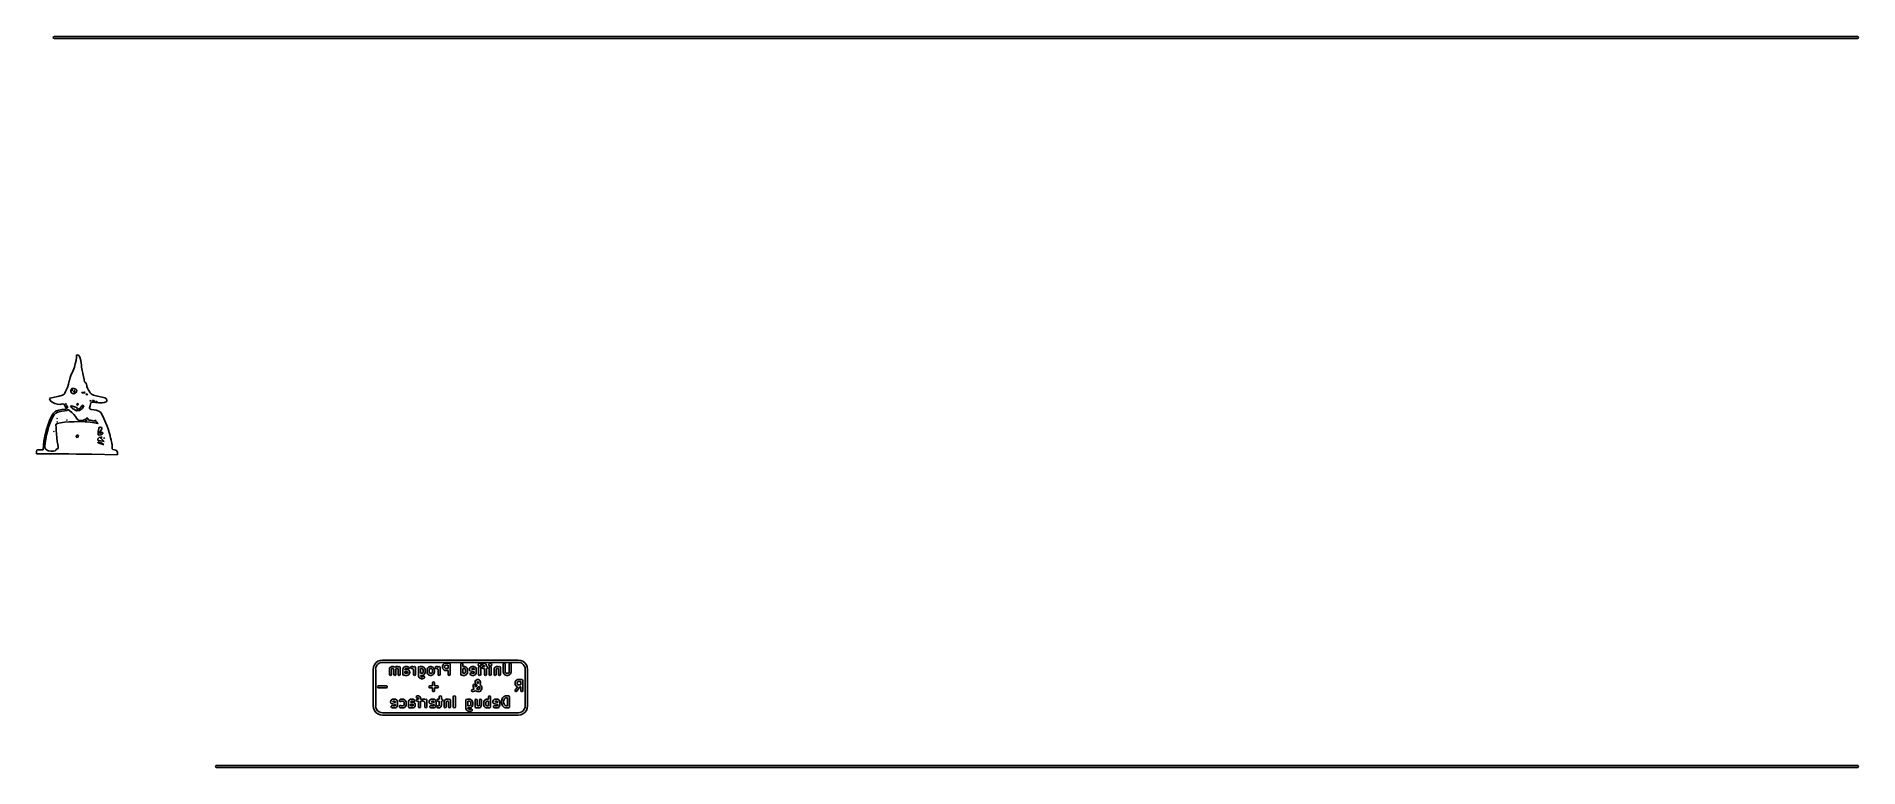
# Model space of a CAD drawing. Extents: x 59.1 to 149.1, y -118 to -82.
import ezdxf

# ---------------------------------------------------------------- set-up
doc = ezdxf.new("R2010")
doc.units = 0
doc.layers.add('BLACK', color=7, linetype='CONTINUOUS')

msp = doc.modelspace()

# ---------------------------------------------------------------- linework, layer by layer
at = {"layer": 'BLACK', "linetype": 'CONTINUOUS'}
for p, q in [((59.95, -82), (59.9646, -81.9646)), ((59.9646, -82.0354), (59.95, -82)), ((59.9646, -81.9646), (60, -81.95)), ((60, -82.05), (59.9646, -82.0354)), ((60, -81.95), (149, -81.95)), ((149, -82.05), (60, -82.05)), ((149, -81.95), (149.035, -81.9646)), ((149.035, -82.0354), (149, -82.05)), ((149.035, -81.9646), (149.05, -82)), ((149.05, -82), (149.035, -82.0354)), ((61.0362, -98.1082), (61.0733, -97.9437)), ((61.0733, -97.9437), (61.0925, -97.8092)), ((61.0876, -97.7266), (61.0903, -97.6953)), ((61.0925, -97.8092), (61.0876, -97.7266)), ((61.0903, -97.6953), (61.1493, -97.676)), ((61.1493, -97.676), (61.2082, -97.6987)), ((61.2082, -97.6987), (61.2631, -97.7862)), ((61.2631, -97.7862), (61.3042, -97.9438)), ((61.3042, -97.9438), (61.3331, -98.176)), ((60.7422, -98.9304), (60.776, -98.7892)), ((60.776, -98.7892), (60.807, -98.6846)), ((60.807, -98.6846), (60.829, -98.6376)), ((60.829, -98.6376), (60.831, -98.6361)), ((60.831, -98.6361), (60.8785, -98.5669)), ((60.8785, -98.5669), (60.9327, -98.4415)), ((60.9327, -98.4415), (60.9873, -98.2814)), ((60.9873, -98.2814), (61.0362, -98.1082)), ((61.3331, -98.176), (61.3441, -98.277)), ((61.3441, -98.277), (61.37, -98.4433)), ((61.37, -98.4433), (61.3993, -98.576)), ((61.3993, -98.576), (61.4036, -98.5914)), ((61.4036, -98.5914), (61.4394, -98.7426)), ((61.4394, -98.7426), (61.465, -98.886)), ((61.465, -98.886), (61.4692, -98.9132)), ((61.4692, -98.9132), (61.4922, -99.0007)), ((59.7567, -99.8323), (59.7876, -99.814)), ((59.7876, -99.814), (59.8779, -99.7872)), ((59.8779, -99.7872), (60.0067, -99.7591)), ((60.0067, -99.7591), (60.0111, -99.7582)), ((60.0111, -99.7582), (60.2416, -99.7095)), ((60.2416, -99.7095), (60.3985, -99.6643)), ((60.3985, -99.6643), (60.4882, -99.6202)), ((60.4882, -99.6202), (60.5167, -99.5752)), ((60.5167, -99.5752), (60.5176, -99.5653)), ((60.5176, -99.5653), (60.544, -99.4877)), ((60.544, -99.4877), (60.5953, -99.3872)), ((60.5953, -99.3872), (60.5965, -99.3853)), ((60.5965, -99.3853), (60.6445, -99.2769)), ((60.6445, -99.2769), (60.6947, -99.1231)), ((60.6947, -99.1231), (60.7366, -98.9566)), ((60.7366, -98.9566), (60.7422, -98.9304)), ((60.8254, -99.3703), (60.8127, -99.4423)), ((60.8127, -99.4423), (60.8201, -99.5043)), ((60.8201, -99.5043), (60.8736, -99.58)), ((60.8724, -99.341), (60.8254, -99.3703)), ((60.85, -99.4093), (60.8559, -99.4045)), ((60.8555, -99.4331), (60.85, -99.4093)), ((60.8767, -99.436), (60.8555, -99.4331)), ((60.8559, -99.4045), (60.9033, -99.4093)), ((60.9561, -99.336), (60.8724, -99.341)), ((60.8736, -99.58), (60.9584, -99.6001)), ((60.9096, -99.4214), (60.8767, -99.436)), ((60.9033, -99.4093), (60.9096, -99.4214)), ((61.0677, -99.3596), (60.9561, -99.336)), ((60.9567, -99.476), (60.9583, -99.465)), ((60.9703, -99.515), (60.9567, -99.476)), ((60.9583, -99.465), (60.999, -99.436)), ((60.9584, -99.6001), (61.0502, -99.5533)), ((60.9743, -99.516), (60.9703, -99.515)), ((61.0085, -99.488), (60.9743, -99.516)), ((60.999, -99.436), (61.0135, -99.4391)), ((61.0167, -99.476), (61.0085, -99.488)), ((61.0135, -99.4391), (61.0167, -99.476)), ((61.0502, -99.5533), (61.0898, -99.5068)), ((61.1142, -99.4212), (61.0677, -99.3596)), ((61.0898, -99.5068), (61.1142, -99.4212)), ((61.3667, -99.5284), (61.3553, -99.5322)), ((61.3553, -99.5322), (61.3639, -99.5425)), ((61.3639, -99.5425), (61.4367, -99.5467)), ((61.4681, -99.5222), (61.3667, -99.5284)), ((61.4367, -99.5467), (61.4638, -99.5463)), ((61.4638, -99.5463), (61.5191, -99.54)), ((61.5067, -99.5284), (61.4681, -99.5222)), ((61.4922, -99.0007), (61.5182, -99.036)), ((61.5191, -99.54), (61.5067, -99.5284)), ((61.5182, -99.036), (61.5464, -99.057)), ((61.5464, -99.057), (61.5804, -99.1256)), ((61.621, -99.6023), (61.5675, -99.6118)), ((61.5675, -99.6118), (61.5681, -99.6255)), ((61.5681, -99.6255), (61.62, -99.6328)), ((61.5804, -99.1256), (61.5959, -99.2062)), ((61.5959, -99.2062), (61.6042, -99.2338)), ((61.6042, -99.2338), (61.6411, -99.3173)), ((61.62, -99.6328), (61.6593, -99.6264)), ((61.6442, -99.6087), (61.621, -99.6023)), ((61.6411, -99.3173), (61.6929, -99.4212)), ((61.6593, -99.6264), (61.6442, -99.6087)), ((61.6929, -99.4212), (61.6974, -99.4301)), ((61.6974, -99.4301), (61.7508, -99.5207)), ((61.7508, -99.5207), (61.7683, -99.54)), ((61.7683, -99.54), (61.8256, -99.6034)), ((61.8256, -99.6034), (61.8658, -99.6264)), ((61.8658, -99.6264), (61.9262, -99.6611)), ((61.9262, -99.6611), (62.0705, -99.7033)), ((62.0705, -99.7033), (62.2767, -99.7397)), ((62.2767, -99.7397), (62.3559, -99.7532)), ((62.3559, -99.7532), (62.4969, -99.7924)), ((62.4969, -99.7924), (62.5736, -99.8454)), ((59.793, -99.9213), (59.7567, -99.8323)), ((59.7653, -100.913), (59.8627, -100.707)), ((59.8873, -100.005), (59.793, -99.9213)), ((59.8627, -100.707), (59.9603, -100.55)), ((60.0178, -100.072), (59.8873, -100.005)), ((59.9985, -100.628), (59.9167, -100.761)), ((59.9603, -100.55), (60.0527, -100.457)), ((60.0806, -100.544), (59.9985, -100.628)), ((60.1627, -100.113), (60.0178, -100.072)), ((60.0527, -100.457), (60.1029, -100.435)), ((60.1777, -100.494), (60.0806, -100.544)), ((60.1029, -100.435), (60.2227, -100.402)), ((60.3002, -100.118), (60.1627, -100.113)), ((60.3046, -100.466), (60.1777, -100.494)), ((60.2227, -100.402), (60.3646, -100.378)), ((60.3357, -100.111), (60.3002, -100.118)), ((60.3791, -100.457), (60.3046, -100.466)), ((60.4232, -100.094), (60.3357, -100.111)), ((60.3646, -100.378), (60.5926, -100.351)), ((60.5154, -100.437), (60.3791, -100.457)), ((60.4773, -100.114), (60.4232, -100.094)), ((60.5223, -100.187), (60.4773, -100.114)), ((60.6176, -100.412), (60.5154, -100.437)), ((60.547, -100.243), (60.5223, -100.187)), ((60.5926, -100.351), (60.547, -100.243)), ((60.5767, -100.076), (60.5567, -100.096)), ((60.5567, -100.096), (60.5767, -100.116)), ((60.5967, -100.096), (60.5767, -100.076)), ((60.5767, -100.116), (60.5967, -100.096)), ((60.6052, -100.191), (60.6017, -100.216)), ((60.6017, -100.216), (60.6299, -100.285)), ((60.6258, -100.181), (60.6052, -100.191)), ((60.6609, -100.389), (60.6176, -100.412)), ((60.6474, -100.233), (60.6258, -100.181)), ((60.6299, -100.285), (60.6318, -100.287)), ((60.6318, -100.287), (60.6565, -100.295)), ((60.6565, -100.295), (60.6474, -100.233)), ((60.6992, -100.393), (60.6609, -100.389)), ((60.7727, -100.443), (60.6992, -100.393)), ((60.8657, -100.525), (60.7727, -100.443)), ((60.8517, -100.196), (60.8053, -100.203)), ((60.8053, -100.203), (60.8284, -100.248)), ((60.8284, -100.248), (60.8789, -100.295)), ((60.9689, -100.225), (60.8517, -100.196)), ((60.9624, -100.624), (60.8657, -100.525)), ((60.8789, -100.295), (60.9198, -100.332)), ((60.9198, -100.332), (60.956, -100.361)), ((60.956, -100.361), (61.1012, -100.428)), ((61.0471, -100.724), (60.9624, -100.624)), ((60.993, -100.233), (60.9689, -100.225)), ((61.1045, -100.274), (60.993, -100.233)), ((61.1009, -100.806), (61.0471, -100.724)), ((61.0934, -100.343), (61.123, -100.323)), ((61.1383, -100.352), (61.0934, -100.343)), ((61.1012, -100.428), (61.2393, -100.415)), ((61.1426, -100.304), (61.1045, -100.274)), ((61.1327, -100.096), (61.1167, -100.116)), ((61.1167, -100.116), (61.1171, -100.125)), ((61.1171, -100.125), (61.1343, -100.156)), ((61.123, -100.323), (61.1426, -100.304)), ((61.1474, -100.078), (61.1327, -100.096)), ((61.1343, -100.156), (61.1407, -100.154)), ((61.1603, -100.353), (61.1383, -100.352)), ((61.1407, -100.154), (61.1767, -100.116)), ((61.159, -100.076), (61.1474, -100.078)), ((61.1829, -100.101), (61.159, -100.076)), ((61.2576, -100.327), (61.1603, -100.353)), ((61.1767, -100.116), (61.1829, -100.101)), ((61.2393, -100.415), (61.3698, -100.323)), ((61.3094, -100.256), (61.2576, -100.327)), ((61.3664, -100.171), (61.3094, -100.256)), ((61.4253, -100.164), (61.3664, -100.171)), ((61.3698, -100.323), (61.3915, -100.299)), ((61.3915, -100.299), (61.4433, -100.226)), ((61.4506, -100.183), (61.4253, -100.164)), ((61.4433, -100.226), (61.4506, -100.183)), ((61.737, -100.281), (61.7321, -100.304)), ((61.7321, -100.304), (61.7531, -100.336)), ((61.764, -100.193), (61.737, -100.281)), ((61.7531, -100.336), (61.8252, -100.363)), ((61.7767, -99.916), (61.7567, -99.936)), ((61.7567, -99.936), (61.7767, -99.956)), ((61.7663, -100.183), (61.764, -100.193)), ((61.7848, -100.105), (61.7663, -100.183)), ((61.7967, -99.936), (61.7767, -99.916)), ((61.7767, -99.956), (61.7967, -99.936)), ((61.7858, -100.101), (61.7848, -100.105)), ((61.8003, -100.044), (61.7858, -100.101)), ((61.8291, -100.013), (61.8003, -100.044)), ((61.8252, -100.363), (61.9626, -100.391)), ((61.8914, -100.005), (61.8291, -100.013)), ((61.941, -99.9223), (61.8875, -99.9318)), ((61.8875, -99.9318), (61.8877, -99.936)), ((61.8877, -99.936), (61.8881, -99.9455)), ((61.8881, -99.9455), (61.94, -99.9528)), ((62.0073, -100.015), (61.8914, -100.005)), ((61.94, -99.9528), (61.9793, -99.9464)), ((61.9642, -99.9287), (61.941, -99.9223)), ((61.9626, -100.391), (62.064, -100.411)), ((61.9793, -99.9464), (61.9642, -99.9287)), ((62.052, -100.019), (62.0073, -100.015)), ((62.05, -99.9693), (62.0438, -99.9814)), ((62.0438, -99.9814), (62.0767, -99.996)), ((62.0975, -99.9645), (62.05, -99.9693)), ((62.1837, -100.034), (62.052, -100.019)), ((62.064, -100.411), (62.1948, -100.455)), ((62.0767, -99.996), (62.0979, -99.9931)), ((62.1033, -99.9693), (62.0975, -99.9645)), ((62.0979, -99.9931), (62.1033, -99.9693)), ((62.2802, -100.045), (62.1837, -100.034)), ((62.1948, -100.455), (62.2879, -100.526)), ((62.3167, -100.049), (62.2802, -100.045)), ((62.2879, -100.526), (62.3624, -100.641)), ((62.3657, -100.044), (62.3167, -100.049)), ((62.3624, -100.641), (62.4372, -100.816)), ((62.4581, -100.027), (62.3657, -100.044)), ((62.4667, -100.025), (62.4581, -100.027)), ((62.5639, -99.9884), (62.4667, -100.025)), ((62.5739, -99.9693), (62.5639, -99.9884)), ((62.5736, -99.8454), (62.5967, -99.9184)), ((62.5859, -99.9464), (62.5739, -99.9693)), ((62.5964, -99.9263), (62.5859, -99.9464)), ((62.5967, -99.9184), (62.5964, -99.9263)), ((59.5262, -101.679), (59.5918, -101.414)), ((59.618, -101.618), (59.5735, -101.832)), ((59.5918, -101.414), (59.6732, -101.154)), ((59.6719, -101.399), (59.618, -101.618)), ((59.7312, -101.195), (59.6719, -101.399)), ((59.6732, -101.154), (59.7653, -100.913)), ((59.7921, -101.022), (59.7312, -101.195)), ((59.8206, -100.956), (59.7921, -101.022)), ((59.9167, -100.761), (59.8206, -100.956)), ((59.9567, -101.456), (59.9767, -101.436)), ((59.9767, -101.476), (59.9567, -101.456)), ((59.9767, -101.436), (59.9967, -101.456)), ((59.9967, -101.456), (59.9767, -101.476)), ((60.0812, -101.139), (60.0857, -101.094)), ((60.0845, -101.247), (60.0812, -101.139)), ((60.0942, -101.399), (60.0845, -101.247)), ((60.0857, -101.094), (60.1573, -101.057)), ((60.1087, -101.578), (60.0942, -101.399)), ((60.1265, -101.765), (60.1087, -101.578)), ((60.1167, -100.816), (60.1367, -100.796)), ((60.1367, -100.836), (60.1167, -100.816)), ((60.1167, -100.976), (60.1367, -100.956)), ((60.1367, -100.996), (60.1167, -100.976)), ((60.1367, -100.796), (60.1567, -100.816)), ((60.1567, -100.816), (60.1367, -100.836)), ((60.1367, -100.956), (60.1567, -100.976)), ((60.1567, -100.976), (60.1367, -100.996)), ((60.1573, -101.057), (60.299, -101.024)), ((60.299, -101.024), (60.4934, -100.998)), ((60.4934, -100.998), (60.7264, -100.981)), ((60.5967, -100.896), (60.6167, -100.876)), ((60.6167, -100.916), (60.5967, -100.896)), ((60.6167, -100.876), (60.6367, -100.896)), ((60.6367, -100.896), (60.6167, -100.916)), ((60.7264, -100.981), (60.9839, -100.972)), ((60.9839, -100.972), (61.2517, -100.971)), ((61.1561, -100.881), (61.1009, -100.806)), ((61.235, -100.912), (61.1561, -100.881)), ((61.3128, -100.916), (61.235, -100.912)), ((61.2517, -100.971), (61.5159, -100.979)), ((61.4314, -100.901), (61.3128, -100.916)), ((61.5118, -100.861), (61.4314, -100.901)), ((61.5167, -100.856), (61.5118, -100.861)), ((61.5159, -100.979), (61.7622, -100.996)), ((61.5862, -100.804), (61.5167, -100.856)), ((61.5275, -100.892), (61.5417, -100.884)), ((61.5394, -100.91), (61.5275, -100.892)), ((61.58, -100.913), (61.5394, -100.91)), ((61.5417, -100.884), (61.6042, -100.889)), ((61.6227, -100.903), (61.58, -100.913)), ((61.6485, -100.804), (61.5862, -100.804)), ((61.6042, -100.889), (61.6227, -100.903)), ((61.6766, -100.856), (61.6485, -100.804)), ((61.6767, -100.858), (61.6766, -100.856)), ((61.6975, -100.899), (61.6767, -100.858)), ((61.7205, -100.894), (61.6975, -100.899)), ((61.7846, -100.891), (61.7205, -100.894)), ((61.7622, -100.996), (61.9766, -101.022)), ((61.8631, -100.919), (61.7846, -100.891)), ((61.94, -100.951), (61.8631, -100.919)), ((61.9834, -100.935), (61.94, -100.951)), ((61.9766, -101.022), (62.145, -101.058)), ((61.9987, -100.914), (61.9834, -100.935)), ((62.0284, -100.878), (61.9987, -100.914)), ((62.036, -100.915), (62.0284, -100.878)), ((62.0361, -100.92), (62.036, -100.915)), ((62.0687, -100.986), (62.0361, -100.92)), ((62.1267, -101.031), (62.0687, -100.986)), ((62.1693, -101.059), (62.1267, -101.031)), ((62.145, -101.058), (62.1693, -101.059)), ((62.1683, -101.463), (62.1594, -101.568)), ((62.1594, -101.568), (62.1625, -101.625)), ((62.175, -101.413), (62.1683, -101.463)), ((62.1999, -101.299), (62.175, -101.413)), ((62.2365, -101.246), (62.1999, -101.299)), ((62.2134, -101.636), (62.2917, -101.618)), ((62.2259, -101.554), (62.2301, -101.515)), ((62.2316, -101.556), (62.2259, -101.554)), ((62.2301, -101.515), (62.274, -101.44)), ((62.2884, -101.527), (62.2316, -101.556)), ((62.2791, -101.236), (62.2365, -101.246)), ((62.274, -101.44), (62.2892, -101.418)), ((62.3433, -101.254), (62.2791, -101.236)), ((62.2971, -101.515), (62.2884, -101.527)), ((62.2892, -101.418), (62.3467, -101.313)), ((62.2917, -101.618), (62.3645, -101.586)), ((62.3436, -101.495), (62.2971, -101.515)), ((62.3467, -101.313), (62.3433, -101.254)), ((62.3889, -101.523), (62.3436, -101.495)), ((62.3645, -101.586), (62.3967, -101.551)), ((62.3967, -101.551), (62.3889, -101.523)), ((62.4372, -100.816), (62.4845, -100.932)), ((62.4845, -100.932), (62.5375, -101.048)), ((62.5375, -101.048), (62.5433, -101.059)), ((62.5433, -101.059), (62.5757, -101.116)), ((62.5757, -101.116), (62.5776, -101.119)), ((62.5776, -101.119), (62.6137, -101.196)), ((62.6137, -101.196), (62.6591, -101.329)), ((62.6591, -101.329), (62.7091, -101.5)), ((62.7091, -101.5), (62.7223, -101.551)), ((62.7223, -101.551), (62.7511, -101.66)), ((59.1167, -102.456), (59.117, -102.437)), ((59.1167, -102.556), (59.1167, -102.456)), ((59.117, -102.437), (59.1303, -102.384)), ((59.1303, -102.384), (59.1795, -102.361)), ((59.1795, -102.361), (59.2867, -102.356)), ((59.2867, -102.356), (59.4567, -102.356)), ((59.4567, -102.356), (59.4646, -102.131)), ((59.4646, -102.131), (59.4818, -101.933)), ((59.4818, -101.933), (59.5262, -101.679)), ((59.5423, -102.025), (59.5282, -102.177)), ((59.5282, -102.177), (59.5352, -102.271)), ((59.5352, -102.271), (59.5755, -102.331)), ((59.5735, -101.832), (59.5423, -102.025)), ((59.5755, -102.331), (59.6593, -102.39)), ((59.6593, -102.39), (59.7168, -102.411)), ((59.7168, -102.411), (59.8374, -102.434)), ((59.8374, -102.434), (59.954, -102.435)), ((59.954, -102.435), (60.0419, -102.415)), ((60.0419, -102.415), (60.0767, -102.376)), ((60.0767, -102.376), (60.0854, -102.346)), ((60.0854, -102.346), (60.1413, -102.316)), ((60.146, -101.945), (60.1265, -101.765)), ((60.1413, -102.316), (60.1533, -102.315)), ((60.1656, -102.098), (60.146, -101.945)), ((60.1533, -102.315), (60.1889, -102.288)), ((60.1835, -102.206), (60.1656, -102.098)), ((60.1889, -102.288), (60.1835, -102.206)), ((61.1087, -101.643), (61.0767, -101.696)), ((61.0767, -101.696), (61.078, -101.713)), ((61.078, -101.713), (61.1115, -101.755)), ((61.1367, -101.636), (61.1087, -101.643)), ((61.1115, -101.755), (61.17, -101.729)), ((61.1918, -101.66), (61.1367, -101.636)), ((61.17, -101.729), (61.1818, -101.716)), ((61.1818, -101.716), (61.1918, -101.66)), ((62.1486, -101.836), (62.1389, -101.89)), ((62.1389, -101.89), (62.1734, -101.912)), ((62.1967, -102.002), (62.1392, -102.005)), ((62.1392, -102.005), (62.1409, -102.014)), ((62.1409, -102.014), (62.2167, -102.035)), ((62.1523, -101.826), (62.1486, -101.836)), ((62.215, -101.75), (62.1523, -101.826)), ((62.1625, -101.625), (62.165, -101.629)), ((62.165, -101.629), (62.2134, -101.636)), ((62.1734, -101.912), (62.27, -101.916)), ((62.3067, -102.021), (62.1967, -102.002)), ((62.301, -101.729), (62.215, -101.75)), ((62.2167, -102.035), (62.3182, -102.063)), ((62.27, -101.916), (62.2915, -101.916)), ((62.2915, -101.916), (62.3968, -101.926)), ((62.3596, -101.73), (62.301, -101.729)), ((62.3015, -101.762), (62.3426, -101.743)), ((62.31, -101.795), (62.3015, -101.762)), ((62.3967, -102.06), (62.3067, -102.021)), ((62.3739, -101.86), (62.31, -101.795)), ((62.3182, -102.063), (62.4167, -102.094)), ((62.3426, -101.743), (62.3488, -101.741)), ((62.3488, -101.741), (62.3596, -101.73)), ((62.3842, -101.87), (62.3739, -101.86)), ((62.4468, -101.929), (62.3842, -101.87)), ((62.4499, -102.097), (62.3967, -102.06)), ((62.3968, -101.926), (62.4603, -101.946)), ((62.4167, -102.094), (62.4316, -102.099)), ((62.4316, -102.099), (62.4499, -102.097)), ((62.4567, -101.756), (62.4367, -101.776)), ((62.4367, -101.776), (62.4567, -101.796)), ((62.4665, -101.95), (62.4468, -101.929)), ((62.4767, -101.776), (62.4567, -101.756)), ((62.4567, -101.796), (62.4767, -101.776)), ((62.4603, -101.946), (62.4665, -101.95)), ((62.7511, -101.66), (62.7589, -101.69)), ((62.7589, -101.69), (62.7793, -101.776)), ((62.7793, -101.776), (62.8036, -101.879)), ((62.8036, -101.879), (62.8184, -101.95)), ((62.8184, -101.95), (62.8387, -102.049)), ((62.8387, -102.049), (62.8463, -102.097)), ((62.8463, -102.097), (62.8593, -102.18)), ((62.8608, -102.254), (62.852, -102.311)), ((62.852, -102.311), (62.879, -102.348)), ((62.8593, -102.18), (62.8608, -102.254)), ((62.879, -102.348), (62.9666, -102.363)), ((62.9666, -102.363), (63.0289, -102.373)), ((63.0289, -102.373), (63.0877, -102.409)), ((63.0877, -102.409), (63.11, -102.493)), ((63.11, -102.493), (63.1233, -102.609)), ((59.8502, -102.556), (59.1167, -102.556)), ((60.0851, -102.557), (59.8502, -102.556)), ((60.3815, -102.56), (60.0851, -102.557)), ((60.7211, -102.564), (60.3815, -102.56)), ((61.0855, -102.569), (60.7211, -102.564)), ((61.4561, -102.575), (61.0855, -102.569)), ((61.8146, -102.582), (61.4561, -102.575)), ((61.8534, -102.583), (61.8146, -102.582)), ((63.1233, -102.609), (61.8534, -102.583)), ((75.74, -113.2), (75.7557, -113.081)), ((75.74, -115), (75.74, -113.2)), ((75.7557, -113.081), (75.8016, -112.97)), ((75.8016, -112.97), (75.8747, -112.875)), ((75.8688, -113.111), (75.8578, -113.195)), ((75.8578, -113.195), (75.86, -113.2)), ((75.86, -113.2), (75.86, -115)), ((75.903, -113.029), (75.8688, -113.111)), ((75.8747, -112.875), (75.97, -112.802)), ((75.9575, -112.958), (75.903, -113.029)), ((76.0285, -112.903), (75.9575, -112.958)), ((75.97, -112.802), (76.0809, -112.756)), ((76.1112, -112.869), (76.0285, -112.903)), ((76.0809, -112.756), (76.2, -112.74)), ((76.1946, -112.858), (76.1112, -112.869)), ((76.2, -112.86), (76.1946, -112.858)), ((76.2, -112.74), (82.9, -112.74)), ((82.9, -112.86), (76.2, -112.86)), ((76.5376, -113.184), (76.5421, -113.174)), ((76.5376, -113.446), (76.5376, -113.184)), ((76.5421, -113.174), (76.5429, -113.162)), ((76.5429, -113.162), (76.5667, -113.114)), ((76.5667, -113.114), (76.5787, -113.104)), ((76.5787, -113.104), (76.5891, -113.092)), ((76.5891, -113.092), (76.6367, -113.068)), ((76.6367, -113.068), (76.6483, -113.067)), ((76.6487, -113.174), (76.6376, -113.196)), ((76.6376, -113.196), (76.6376, -113.446)), ((76.6483, -113.067), (76.659, -113.063)), ((76.6709, -113.163), (76.6487, -113.174)), ((76.659, -113.063), (76.7305, -113.063)), ((76.7187, -113.163), (76.6709, -113.163)), ((76.7408, -113.174), (76.7187, -113.163)), ((76.7305, -113.063), (76.7412, -113.067)), ((76.7519, -113.196), (76.7408, -113.174)), ((76.7412, -113.067), (76.7528, -113.068)), ((76.7519, -113.446), (76.7519, -113.196)), ((76.7528, -113.068), (76.8005, -113.092)), ((76.8005, -113.092), (76.8019, -113.094)), ((76.8019, -113.094), (76.8034, -113.092)), ((76.8034, -113.092), (76.851, -113.068)), ((76.851, -113.068), (76.8626, -113.067)), ((76.863, -113.174), (76.8519, -113.196)), ((76.8519, -113.196), (76.8519, -113.446)), ((76.8626, -113.067), (76.8733, -113.063)), ((76.8851, -113.163), (76.863, -113.174)), ((76.8733, -113.063), (76.9448, -113.063)), ((76.933, -113.163), (76.8851, -113.163)), ((76.9628, -113.178), (76.933, -113.163)), ((76.9448, -113.063), (76.9555, -113.067)), ((76.9555, -113.067), (76.9671, -113.068)), ((76.9662, -113.181), (76.9628, -113.178)), ((76.9662, -113.446), (76.9662, -113.181)), ((76.9671, -113.068), (76.9836, -113.076)), ((76.9836, -113.076), (77.0162, -113.063)), ((77.0162, -113.063), (77.0515, -113.078)), ((77.0515, -113.078), (77.0662, -113.113)), ((77.0662, -113.113), (77.0662, -113.446)), ((77.2043, -113.184), (77.2087, -113.174)), ((77.2043, -113.446), (77.2043, -113.184)), ((77.2087, -113.174), (77.2096, -113.162)), ((77.2096, -113.162), (77.2334, -113.114)), ((77.2334, -113.114), (77.2453, -113.104)), ((77.2453, -113.104), (77.2557, -113.092)), ((77.2557, -113.092), (77.3034, -113.068)), ((77.3034, -113.068), (77.315, -113.067)), ((77.3154, -113.174), (77.3043, -113.196)), ((77.3043, -113.196), (77.3043, -113.201)), ((77.3043, -113.201), (77.3137, -113.206)), ((77.3043, -113.306), (77.3043, -113.391)), ((77.4091, -113.306), (77.3043, -113.306)), ((77.3137, -113.206), (77.421, -113.206)), ((77.315, -113.067), (77.3257, -113.063)), ((77.3375, -113.163), (77.3154, -113.174)), ((77.3257, -113.063), (77.421, -113.063)), ((77.4091, -113.163), (77.3375, -113.163)), ((77.4462, -113.181), (77.4091, -113.163)), ((77.4313, -113.317), (77.4091, -113.306)), ((77.421, -113.063), (77.4317, -113.067)), ((77.421, -113.206), (77.4317, -113.21)), ((77.4317, -113.067), (77.4433, -113.068)), ((77.4317, -113.21), (77.4433, -113.211)), ((77.4433, -113.068), (77.4909, -113.092)), ((77.4433, -113.211), (77.4909, -113.235)), ((77.4844, -113.184), (77.4462, -113.181)), ((77.5133, -113.159), (77.4844, -113.184)), ((77.4909, -113.092), (77.516, -113.121)), ((77.4909, -113.235), (77.5013, -113.247)), ((77.5013, -113.247), (77.5133, -113.257)), ((77.516, -113.121), (77.5133, -113.159)), ((77.5133, -113.257), (77.5371, -113.305)), ((77.5371, -113.305), (77.5379, -113.316)), ((77.5852, -113.113), (77.5999, -113.078)), ((77.5999, -113.148), (77.5852, -113.113)), ((77.5999, -113.078), (77.6352, -113.063)), ((77.6352, -113.163), (77.5999, -113.148)), ((77.6352, -113.063), (77.6829, -113.063)), ((77.6711, -113.163), (77.6352, -113.163)), ((77.7009, -113.178), (77.6711, -113.163)), ((77.6829, -113.063), (77.6936, -113.067)), ((77.6936, -113.067), (77.7052, -113.068)), ((77.7132, -113.19), (77.7009, -113.178)), ((77.7052, -113.068), (77.7395, -113.085)), ((77.7281, -113.22), (77.7132, -113.19)), ((77.7281, -113.446), (77.7281, -113.22)), ((77.7395, -113.085), (77.7427, -113.078)), ((77.7427, -113.078), (77.7781, -113.063)), ((77.7781, -113.063), (77.8135, -113.078)), ((77.8135, -113.078), (77.8281, -113.113)), ((77.8281, -113.113), (77.8281, -113.446)), ((77.9662, -113.113), (77.9808, -113.078)), ((77.9662, -113.518), (77.9662, -113.113)), ((77.9808, -113.078), (78.0162, -113.063)), ((78.0162, -113.063), (78.0358, -113.071)), ((78.0358, -113.071), (78.0414, -113.068)), ((78.0414, -113.068), (78.0531, -113.067)), ((78.0531, -113.067), (78.0638, -113.063)), ((78.0638, -113.063), (78.159, -113.063)), ((78.0756, -113.163), (78.0662, -113.168)), ((78.0662, -113.168), (78.0662, -113.391)), ((78.1472, -113.163), (78.0756, -113.163)), ((78.177, -113.178), (78.1472, -113.163)), ((78.159, -113.063), (78.1698, -113.067)), ((78.1698, -113.067), (78.1814, -113.068)), ((78.1894, -113.19), (78.177, -113.178)), ((78.1814, -113.068), (78.229, -113.092)), ((78.2043, -113.22), (78.1894, -113.19)), ((78.2043, -113.339), (78.2043, -113.22)), ((78.229, -113.092), (78.2344, -113.098)), ((78.2344, -113.098), (78.242, -113.101)), ((78.242, -113.101), (78.2658, -113.125)), ((78.2658, -113.125), (78.269, -113.133)), ((78.269, -113.133), (78.2752, -113.138)), ((78.2752, -113.138), (78.299, -113.186)), ((78.299, -113.186), (78.2998, -113.197)), ((78.2998, -113.197), (78.3043, -113.208)), ((78.3043, -113.208), (78.3043, -113.351)), ((78.3948, -113.208), (78.3992, -113.197)), ((78.3948, -113.351), (78.3948, -113.208)), ((78.3992, -113.197), (78.4, -113.186)), ((78.4, -113.186), (78.4239, -113.138)), ((78.4239, -113.138), (78.4301, -113.133)), ((78.4301, -113.133), (78.4332, -113.125)), ((78.4332, -113.125), (78.457, -113.101)), ((78.457, -113.101), (78.4646, -113.098)), ((78.4646, -113.098), (78.47, -113.092)), ((78.47, -113.092), (78.5176, -113.068)), ((78.5097, -113.19), (78.4948, -113.22)), ((78.4948, -113.22), (78.4948, -113.339)), ((78.522, -113.178), (78.5097, -113.19)), ((78.5176, -113.068), (78.5292, -113.067)), ((78.5518, -113.163), (78.522, -113.178)), ((78.5292, -113.067), (78.54, -113.063)), ((78.54, -113.063), (78.6114, -113.063)), ((78.5996, -113.163), (78.5518, -113.163)), ((78.6294, -113.178), (78.5996, -113.163)), ((78.6114, -113.063), (78.6222, -113.067)), ((78.6222, -113.067), (78.6338, -113.068)), ((78.6418, -113.19), (78.6294, -113.178)), ((78.6338, -113.068), (78.6814, -113.092)), ((78.6567, -113.22), (78.6418, -113.19)), ((78.6567, -113.339), (78.6567, -113.22)), ((78.6814, -113.092), (78.6868, -113.098)), ((78.6868, -113.098), (78.6944, -113.101)), ((78.6944, -113.101), (78.7182, -113.125)), ((78.7182, -113.125), (78.7214, -113.133)), ((78.7214, -113.133), (78.7276, -113.138)), ((78.7276, -113.138), (78.7514, -113.186)), ((78.7514, -113.186), (78.7522, -113.197)), ((78.7522, -113.197), (78.7567, -113.208)), ((78.7567, -113.208), (78.7567, -113.351)), ((78.7995, -113.113), (78.8142, -113.078)), ((78.8142, -113.148), (78.7995, -113.113)), ((78.8142, -113.078), (78.8495, -113.063)), ((78.8495, -113.163), (78.8142, -113.148)), ((78.8495, -113.063), (78.8971, -113.063)), ((78.8853, -113.163), (78.8495, -113.163)), ((78.9151, -113.178), (78.8853, -113.163)), ((78.8971, -113.063), (78.9079, -113.067)), ((78.9079, -113.067), (78.9195, -113.068)), ((78.9275, -113.19), (78.9151, -113.178)), ((78.9195, -113.068), (78.9538, -113.085)), ((78.9424, -113.22), (78.9275, -113.19)), ((78.9424, -113.446), (78.9424, -113.22)), ((78.9538, -113.085), (78.957, -113.078)), ((78.957, -113.078), (78.9924, -113.063)), ((78.9924, -113.063), (79.0277, -113.078)), ((79.0277, -113.078), (79.0424, -113.113)), ((79.0424, -113.113), (79.0424, -113.446)), ((79.1567, -113.041), (79.1611, -113.031)), ((79.1567, -113.113), (79.1567, -113.041)), ((79.1611, -113.124), (79.1567, -113.113)), ((79.1611, -113.031), (79.1619, -113.019)), ((79.1619, -113.135), (79.1611, -113.124)), ((79.1619, -113.019), (79.1858, -112.971)), ((79.1858, -113.183), (79.1619, -113.135)), ((79.1858, -112.971), (79.192, -112.966)), ((79.192, -113.188), (79.1858, -113.183)), ((79.192, -112.966), (79.1951, -112.958)), ((79.1951, -113.196), (79.192, -113.188)), ((79.1951, -112.958), (79.2189, -112.935)), ((79.2189, -113.22), (79.1951, -113.196)), ((79.2189, -112.935), (79.2265, -112.931)), ((79.2265, -113.223), (79.2189, -113.22)), ((79.2265, -112.931), (79.2319, -112.925)), ((79.2319, -113.229), (79.2265, -113.223)), ((79.2319, -112.925), (79.2795, -112.901)), ((79.2795, -113.253), (79.2319, -113.229)), ((79.2716, -113.023), (79.2567, -113.053)), ((79.2567, -113.053), (79.2567, -113.101)), ((79.2567, -113.101), (79.2716, -113.131)), ((79.2839, -113.011), (79.2716, -113.023)), ((79.2716, -113.131), (79.2839, -113.143)), ((79.2795, -112.901), (79.2912, -112.901)), ((79.2912, -113.254), (79.2795, -113.253)), ((79.3137, -112.996), (79.2839, -113.011)), ((79.2839, -113.143), (79.3137, -113.158)), ((79.2912, -112.901), (79.3019, -112.896)), ((79.3019, -113.258), (79.2912, -113.254)), ((79.3019, -112.896), (79.4924, -112.896)), ((79.4424, -113.258), (79.3019, -113.258)), ((79.4424, -112.996), (79.3137, -112.996)), ((79.3137, -113.158), (79.4424, -113.158)), ((79.4424, -113.158), (79.4424, -112.996)), ((79.4424, -113.446), (79.4424, -113.258)), ((79.4924, -112.896), (79.5277, -112.911)), ((79.5277, -112.911), (79.5424, -112.946)), ((79.5424, -112.946), (79.5424, -113.446)), ((80.0614, -112.946), (80.0761, -112.911)), ((80.0614, -113.446), (80.0614, -112.946)), ((80.0761, -112.911), (80.1114, -112.896)), ((80.1114, -112.896), (80.1468, -112.911)), ((80.1468, -112.911), (80.1614, -112.946)), ((80.1614, -112.946), (80.1614, -113.063)), ((80.1614, -113.063), (80.2543, -113.063)), ((80.1709, -113.163), (80.1614, -113.168)), ((80.1614, -113.168), (80.1614, -113.391)), ((80.2425, -113.163), (80.1709, -113.163)), ((80.2723, -113.178), (80.2425, -113.163)), ((80.2543, -113.063), (80.265, -113.067)), ((80.265, -113.067), (80.2766, -113.068)), ((80.2846, -113.19), (80.2723, -113.178)), ((80.2766, -113.068), (80.3243, -113.092)), ((80.2995, -113.22), (80.2846, -113.19)), ((80.2995, -113.339), (80.2995, -113.22)), ((80.3243, -113.092), (80.3297, -113.098)), ((80.3297, -113.098), (80.3373, -113.101)), ((80.3373, -113.101), (80.3611, -113.125)), ((80.3611, -113.125), (80.3642, -113.133)), ((80.3642, -113.133), (80.3704, -113.138)), ((80.3704, -113.138), (80.3942, -113.186)), ((80.3942, -113.186), (80.3951, -113.197)), ((80.3951, -113.197), (80.3995, -113.208)), ((80.3995, -113.208), (80.3995, -113.351)), ((80.49, -113.184), (80.4945, -113.174)), ((80.49, -113.232), (80.49, -113.184)), ((80.4956, -113.245), (80.49, -113.232)), ((80.4945, -113.174), (80.4953, -113.162)), ((80.4953, -113.162), (80.5191, -113.114)), ((80.4984, -113.26), (80.4956, -113.245)), ((80.5027, -113.263), (80.4984, -113.26)), ((80.5046, -113.267), (80.5027, -113.263)), ((80.5181, -113.273), (80.5046, -113.267)), ((80.5302, -113.281), (80.5181, -113.273)), ((80.5191, -113.114), (80.5311, -113.104)), ((80.7281, -113.321), (80.5302, -113.281)), ((80.5311, -113.104), (80.5414, -113.092)), ((80.5414, -113.092), (80.5891, -113.068)), ((80.5891, -113.068), (80.6007, -113.067)), ((80.6011, -113.174), (80.5924, -113.191)), ((80.5924, -113.191), (80.7281, -113.219)), ((80.6007, -113.067), (80.6114, -113.063)), ((80.6232, -113.163), (80.6011, -113.174)), ((80.6114, -113.063), (80.7067, -113.063)), ((80.6949, -113.163), (80.6232, -113.163)), ((80.717, -113.174), (80.6949, -113.163)), ((80.7067, -113.063), (80.7174, -113.067)), ((80.7281, -113.196), (80.717, -113.174)), ((80.7174, -113.067), (80.729, -113.068)), ((80.7281, -113.219), (80.7281, -113.196)), ((80.729, -113.068), (80.7766, -113.092)), ((80.7766, -113.092), (80.787, -113.104)), ((80.787, -113.104), (80.799, -113.114)), ((80.799, -113.114), (80.8228, -113.162)), ((80.8228, -113.162), (80.8236, -113.174)), ((80.8236, -113.174), (80.8281, -113.184)), ((80.8281, -113.184), (80.8281, -113.375)), ((80.9186, -112.97), (80.9196, -112.968)), ((80.9332, -113.005), (80.9186, -112.97)), ((80.9196, -112.968), (80.9272, -112.949)), ((80.9272, -112.949), (80.9332, -112.935)), ((80.9332, -112.935), (80.957, -112.911)), ((80.957, -113.029), (80.9332, -113.005)), ((80.9332, -113.005), (80.9332, -113.005)), ((80.9424, -113.113), (80.957, -113.078)), ((80.9424, -113.446), (80.9424, -113.113)), ((80.957, -112.911), (80.9924, -112.896)), ((80.957, -113.029), (80.957, -113.029)), ((80.9924, -113.044), (80.957, -113.029)), ((80.957, -113.078), (80.9924, -113.063)), ((80.9924, -112.896), (80.9924, -112.896)), ((80.9924, -112.896), (81.0027, -112.9)), ((81.0027, -113.04), (80.9924, -113.044)), ((80.9924, -113.044), (80.9924, -113.044)), ((80.9924, -113.063), (81.0277, -113.078)), ((81.0027, -112.9), (81.0277, -112.911)), ((81.0277, -113.029), (81.0027, -113.04)), ((81.0277, -112.911), (81.0277, -112.911)), ((81.0277, -112.911), (81.0277, -112.911)), ((81.0277, -112.911), (81.0515, -112.935)), ((81.0515, -113.005), (81.0277, -113.029)), ((81.0277, -113.078), (81.0424, -113.113)), ((81.0424, -113.113), (81.0424, -113.446)), ((81.0515, -112.935), (81.0515, -112.935)), ((81.0515, -112.935), (81.0515, -112.935)), ((81.0515, -112.935), (81.0662, -112.97)), ((81.0662, -112.97), (81.0515, -113.005)), ((81.109, -112.946), (81.1237, -112.911)), ((81.1237, -112.982), (81.109, -112.946)), ((81.109, -113.113), (81.1237, -113.078)), ((81.1237, -113.148), (81.109, -113.113)), ((81.1237, -112.911), (81.159, -112.896)), ((81.159, -112.996), (81.1237, -112.982)), ((81.1237, -113.078), (81.159, -113.063)), ((81.159, -113.163), (81.1237, -113.148)), ((81.159, -112.896), (81.2067, -112.896)), ((81.1949, -112.996), (81.159, -112.996)), ((81.159, -113.063), (81.2281, -113.063)), ((81.2281, -113.163), (81.159, -113.163)), ((81.217, -113.007), (81.1949, -112.996)), ((81.2067, -112.896), (81.2174, -112.901)), ((81.2281, -113.029), (81.217, -113.007)), ((81.2174, -112.901), (81.229, -112.901)), ((81.2281, -113.063), (81.2281, -113.029)), ((81.2281, -113.446), (81.2281, -113.163)), ((81.229, -112.901), (81.2766, -112.925)), ((81.2766, -112.925), (81.287, -112.937)), ((81.287, -112.937), (81.299, -112.948)), ((81.299, -112.948), (81.3228, -112.995)), ((81.3228, -112.995), (81.3236, -113.007)), ((81.3236, -113.007), (81.3281, -113.018)), ((81.3281, -113.018), (81.3281, -113.063)), ((81.3281, -113.063), (81.3495, -113.063)), ((81.3495, -113.163), (81.3281, -113.163)), ((81.3281, -113.163), (81.3281, -113.446)), ((81.3495, -113.063), (81.3849, -113.078)), ((81.3849, -113.148), (81.3495, -113.163)), ((81.3849, -113.078), (81.3995, -113.113)), ((81.3995, -113.113), (81.3849, -113.148)), ((81.4424, -112.97), (81.4434, -112.968)), ((81.457, -113.005), (81.4424, -112.97)), ((81.4434, -112.968), (81.451, -112.949)), ((81.451, -112.949), (81.457, -112.935)), ((81.457, -112.935), (81.4808, -112.911)), ((81.457, -112.935), (81.457, -112.935)), ((81.4808, -113.029), (81.457, -113.005)), ((81.4662, -113.113), (81.4808, -113.078)), ((81.4662, -113.446), (81.4662, -113.113)), ((81.4808, -112.911), (81.4997, -112.903)), ((81.4808, -113.029), (81.4808, -113.029)), ((81.5162, -113.044), (81.4808, -113.029)), ((81.4808, -113.078), (81.5162, -113.063)), ((81.4997, -112.903), (81.5162, -112.896)), ((81.5162, -112.896), (81.5515, -112.911)), ((81.5369, -113.035), (81.5162, -113.044)), ((81.5162, -113.044), (81.5162, -113.044)), ((81.5162, -113.063), (81.5515, -113.078)), ((81.5515, -113.029), (81.5369, -113.035)), ((81.5515, -112.911), (81.5754, -112.935)), ((81.5754, -113.005), (81.5515, -113.029)), ((81.5515, -113.078), (81.5662, -113.113)), ((81.5662, -113.113), (81.5662, -113.446)), ((81.5754, -112.935), (81.5754, -112.935)), ((81.5754, -112.935), (81.5754, -112.935)), ((81.5754, -112.935), (81.59, -112.97)), ((81.59, -112.97), (81.5754, -113.005)), ((81.7043, -113.184), (81.7087, -113.174)), ((81.7043, -113.446), (81.7043, -113.184)), ((81.7087, -113.174), (81.7096, -113.162)), ((81.7096, -113.162), (81.7334, -113.114)), ((81.7334, -113.114), (81.7453, -113.104)), ((81.7453, -113.104), (81.7557, -113.092)), ((81.7557, -113.092), (81.8034, -113.068)), ((81.8034, -113.068), (81.815, -113.067)), ((81.8154, -113.174), (81.8043, -113.196)), ((81.8043, -113.196), (81.8043, -113.446)), ((81.815, -113.067), (81.8257, -113.063)), ((81.8375, -113.163), (81.8154, -113.174)), ((81.8257, -113.063), (81.8971, -113.063)), ((81.8853, -113.163), (81.8375, -113.163)), ((81.9151, -113.178), (81.8853, -113.163)), ((81.8971, -113.063), (81.9079, -113.067)), ((81.9079, -113.067), (81.9195, -113.068)), ((81.9186, -113.181), (81.9151, -113.178)), ((81.9186, -113.446), (81.9186, -113.181)), ((81.9195, -113.068), (81.936, -113.076)), ((81.936, -113.076), (81.9686, -113.063)), ((81.9686, -113.063), (82.0039, -113.078)), ((82.0039, -113.078), (82.0186, -113.113)), ((82.0186, -113.113), (82.0186, -113.446)), ((82.1567, -112.946), (82.1713, -112.911)), ((82.1567, -113.351), (82.1567, -112.946)), ((82.1713, -112.911), (82.2067, -112.896)), ((82.2067, -112.896), (82.242, -112.911)), ((82.242, -112.911), (82.2567, -112.946)), ((82.2567, -112.946), (82.2567, -113.339)), ((82.4424, -112.946), (82.457, -112.911)), ((82.4424, -113.339), (82.4424, -112.946)), ((82.457, -112.911), (82.4924, -112.896)), ((82.4924, -112.896), (82.5277, -112.911)), ((82.5277, -112.911), (82.5424, -112.946)), ((82.5424, -112.946), (82.5424, -113.351)), ((82.9, -112.74), (83.0191, -112.756)), ((82.9054, -112.858), (82.9, -112.86)), ((82.9888, -112.869), (82.9054, -112.858)), ((83.0715, -112.903), (82.9888, -112.869)), ((83.0191, -112.756), (83.13, -112.802)), ((83.1425, -112.958), (83.0715, -112.903)), ((83.13, -112.802), (83.2253, -112.875)), ((83.197, -113.029), (83.1425, -112.958)), ((83.2312, -113.111), (83.197, -113.029)), ((83.2253, -112.875), (83.2984, -112.97)), ((83.2422, -113.195), (83.2312, -113.111)), ((83.24, -113.2), (83.2422, -113.195)), ((83.24, -115), (83.24, -113.2)), ((83.2984, -112.97), (83.3443, -113.081)), ((83.3443, -113.081), (83.36, -113.2)), ((83.36, -113.2), (83.36, -115)), ((75.9543, -114.061), (75.9689, -114.025)), ((75.9689, -114.096), (75.9543, -114.061)), ((75.9689, -114.025), (76.0043, -114.011)), ((76.0043, -114.111), (75.9689, -114.096)), ((76.0043, -114.011), (76.3852, -114.011)), ((76.3852, -114.111), (76.0043, -114.111)), ((76.3852, -114.011), (76.4206, -114.025)), ((76.4206, -114.096), (76.3852, -114.111)), ((76.4206, -114.025), (76.4352, -114.061)), ((76.4352, -114.061), (76.4206, -114.096)), ((76.5523, -113.482), (76.5376, -113.446)), ((76.5876, -113.496), (76.5523, -113.482)), ((76.623, -113.482), (76.5876, -113.496)), ((76.6376, -113.446), (76.623, -113.482)), ((76.7665, -113.482), (76.7519, -113.446)), ((76.8019, -113.496), (76.7665, -113.482)), ((76.8373, -113.482), (76.8019, -113.496)), ((76.8519, -113.446), (76.8373, -113.482)), ((76.9808, -113.482), (76.9662, -113.446)), ((77.0162, -113.496), (76.9808, -113.482)), ((77.0515, -113.482), (77.0162, -113.496)), ((77.0662, -113.446), (77.0515, -113.482)), ((77.2189, -113.482), (77.2043, -113.446)), ((77.2543, -113.496), (77.2189, -113.482)), ((77.2739, -113.488), (77.2543, -113.496)), ((77.2795, -113.491), (77.2739, -113.488)), ((77.2912, -113.492), (77.2795, -113.491)), ((77.3019, -113.496), (77.2912, -113.492)), ((77.421, -113.496), (77.3019, -113.496)), ((77.3043, -113.391), (77.3137, -113.396)), ((77.3137, -113.396), (77.4091, -113.396)), ((77.4091, -113.396), (77.4313, -113.385)), ((77.4317, -113.492), (77.421, -113.496)), ((77.4424, -113.339), (77.4313, -113.317)), ((77.4313, -113.385), (77.4424, -113.363)), ((77.4433, -113.491), (77.4317, -113.492)), ((77.4424, -113.363), (77.4424, -113.339)), ((77.4909, -113.467), (77.4433, -113.491)), ((77.5013, -113.455), (77.4909, -113.467)), ((77.5133, -113.445), (77.5013, -113.455)), ((77.5371, -113.397), (77.5133, -113.445)), ((77.5379, -113.386), (77.5371, -113.397)), ((77.5379, -113.316), (77.5424, -113.327)), ((77.5424, -113.375), (77.5379, -113.386)), ((77.5424, -113.327), (77.5424, -113.375)), ((77.7427, -113.482), (77.7281, -113.446)), ((77.7781, -113.496), (77.7427, -113.482)), ((77.8135, -113.482), (77.7781, -113.496)), ((77.8281, -113.446), (77.8135, -113.482)), ((77.9706, -113.528), (77.9662, -113.518)), ((77.9715, -113.54), (77.9706, -113.528)), ((77.9953, -113.588), (77.9715, -113.54)), ((78.0015, -113.593), (77.9953, -113.588)), ((78.0046, -113.601), (78.0015, -113.593)), ((78.0285, -113.624), (78.0046, -113.601)), ((78.0361, -113.628), (78.0285, -113.624)), ((78.0414, -113.634), (78.0361, -113.628)), ((78.0891, -113.658), (78.0414, -113.634)), ((78.0662, -113.391), (78.0756, -113.396)), ((78.159, -113.496), (78.0662, -113.496)), ((78.0662, -113.496), (78.0662, -113.506)), ((78.0662, -113.506), (78.0811, -113.536)), ((78.0756, -113.396), (78.1472, -113.396)), ((78.0811, -113.536), (78.0934, -113.548)), ((78.1007, -113.658), (78.0891, -113.658)), ((78.0934, -113.548), (78.1232, -113.563)), ((78.1114, -113.663), (78.1007, -113.658)), ((78.1829, -113.663), (78.1114, -113.663)), ((78.1232, -113.563), (78.1711, -113.563)), ((78.1472, -113.396), (78.177, -113.381)), ((78.1698, -113.492), (78.159, -113.496)), ((78.1814, -113.491), (78.1698, -113.492)), ((78.1711, -113.563), (78.2081, -113.544)), ((78.177, -113.381), (78.1894, -113.369)), ((78.229, -113.467), (78.1814, -113.491)), ((78.1936, -113.658), (78.1829, -113.663)), ((78.1894, -113.369), (78.2043, -113.339)), ((78.2052, -113.658), (78.1936, -113.658)), ((78.2528, -113.634), (78.2052, -113.658)), ((78.2081, -113.544), (78.2463, -113.542)), ((78.2344, -113.461), (78.229, -113.467)), ((78.242, -113.458), (78.2344, -113.461)), ((78.2658, -113.434), (78.242, -113.458)), ((78.2463, -113.542), (78.2752, -113.567)), ((78.2779, -113.605), (78.2528, -113.634)), ((78.269, -113.426), (78.2658, -113.434)), ((78.2752, -113.421), (78.269, -113.426)), ((78.299, -113.373), (78.2752, -113.421)), ((78.2752, -113.567), (78.2779, -113.605)), ((78.2998, -113.362), (78.299, -113.373)), ((78.3043, -113.351), (78.2998, -113.362)), ((78.3992, -113.362), (78.3948, -113.351)), ((78.4, -113.373), (78.3992, -113.362)), ((78.4239, -113.421), (78.4, -113.373)), ((78.4301, -113.426), (78.4239, -113.421)), ((78.4332, -113.434), (78.4301, -113.426)), ((78.457, -113.458), (78.4332, -113.434)), ((78.4646, -113.461), (78.457, -113.458)), ((78.47, -113.467), (78.4646, -113.461)), ((78.5176, -113.491), (78.47, -113.467)), ((78.4781, -114.061), (78.4927, -114.025)), ((78.4927, -114.096), (78.4781, -114.061)), ((78.4927, -114.025), (78.5281, -114.011)), ((78.5281, -114.111), (78.4927, -114.096)), ((78.4948, -113.339), (78.5097, -113.369)), ((78.5097, -113.369), (78.522, -113.381)), ((78.5292, -113.492), (78.5176, -113.491)), ((78.522, -113.381), (78.5518, -113.396)), ((78.5281, -114.011), (78.6686, -114.011)), ((78.6686, -114.111), (78.5281, -114.111)), ((78.54, -113.496), (78.5292, -113.492)), ((78.6114, -113.496), (78.54, -113.496)), ((78.5518, -113.396), (78.5996, -113.396)), ((78.5996, -113.396), (78.6294, -113.381)), ((78.6222, -113.492), (78.6114, -113.496)), ((78.6338, -113.491), (78.6222, -113.492)), ((78.6294, -113.381), (78.6418, -113.369)), ((78.6814, -113.467), (78.6338, -113.491)), ((78.6418, -113.369), (78.6567, -113.339)), ((78.6686, -113.87), (78.6832, -113.835)), ((78.6686, -114.011), (78.6686, -113.87)), ((78.6686, -114.251), (78.6686, -114.111)), ((78.6868, -113.461), (78.6814, -113.467)), ((78.6832, -113.835), (78.7186, -113.82)), ((78.6944, -113.458), (78.6868, -113.461)), ((78.7182, -113.434), (78.6944, -113.458)), ((78.7214, -113.426), (78.7182, -113.434)), ((78.7186, -113.82), (78.7539, -113.835)), ((78.7276, -113.421), (78.7214, -113.426)), ((78.7514, -113.373), (78.7276, -113.421)), ((78.7522, -113.362), (78.7514, -113.373)), ((78.7567, -113.351), (78.7522, -113.362)), ((78.7539, -113.835), (78.7686, -113.87)), ((78.7686, -113.87), (78.7686, -114.011)), ((78.7686, -114.011), (78.909, -114.011)), ((78.909, -114.111), (78.7686, -114.111)), ((78.7686, -114.111), (78.7686, -114.251)), ((78.909, -114.011), (78.9444, -114.025)), ((78.9444, -114.096), (78.909, -114.111)), ((78.957, -113.482), (78.9424, -113.446)), ((78.9444, -114.025), (78.959, -114.061)), ((78.959, -114.061), (78.9444, -114.096)), ((78.9924, -113.496), (78.957, -113.482)), ((79.0277, -113.482), (78.9924, -113.496)), ((79.0424, -113.446), (79.0277, -113.482)), ((79.457, -113.482), (79.4424, -113.446)), ((79.4924, -113.496), (79.457, -113.482)), ((79.5277, -113.482), (79.4924, -113.496)), ((79.5424, -113.446), (79.5277, -113.482)), ((80.0761, -113.482), (80.0614, -113.446)), ((80.1114, -113.496), (80.0761, -113.482)), ((80.131, -113.488), (80.1114, -113.496)), ((80.1367, -113.491), (80.131, -113.488)), ((80.1483, -113.492), (80.1367, -113.491)), ((80.159, -113.496), (80.1483, -113.492)), ((80.2543, -113.496), (80.159, -113.496)), ((80.1614, -113.391), (80.1709, -113.396)), ((80.1709, -113.396), (80.2425, -113.396)), ((80.2425, -113.396), (80.2723, -113.381)), ((80.265, -113.492), (80.2543, -113.496)), ((80.2766, -113.491), (80.265, -113.492)), ((80.2723, -113.381), (80.2846, -113.369)), ((80.3243, -113.467), (80.2766, -113.491)), ((80.2846, -113.369), (80.2995, -113.339)), ((80.3297, -113.461), (80.3243, -113.467)), ((80.3373, -113.458), (80.3297, -113.461)), ((80.3611, -113.434), (80.3373, -113.458)), ((80.3642, -113.426), (80.3611, -113.434)), ((80.3704, -113.421), (80.3642, -113.426)), ((80.3942, -113.373), (80.3704, -113.421)), ((80.3951, -113.362), (80.3942, -113.373)), ((80.3995, -113.351), (80.3951, -113.362)), ((80.5164, -113.438), (80.5191, -113.4)), ((80.5414, -113.467), (80.5164, -113.438)), ((80.5191, -113.4), (80.548, -113.375)), ((80.5891, -113.491), (80.5414, -113.467)), ((80.548, -113.375), (80.5862, -113.378)), ((80.5862, -113.378), (80.6232, -113.396)), ((80.6007, -113.492), (80.5891, -113.491)), ((80.6114, -113.496), (80.6007, -113.492)), ((80.7067, -113.496), (80.6114, -113.496)), ((80.6118, -114.216), (80.6471, -114.201)), ((80.6232, -113.396), (80.6949, -113.396)), ((80.6471, -114.201), (80.6591, -114.201)), ((80.6591, -114.201), (80.689, -114.186)), ((80.6686, -113.989), (80.6832, -113.954)), ((80.6686, -114.037), (80.6686, -113.989)), ((80.6717, -114.045), (80.6686, -114.037)), ((80.6711, -114.053), (80.6717, -114.045)), ((80.6949, -114.124), (80.6711, -114.053)), ((80.6832, -113.954), (80.7186, -113.939)), ((80.689, -114.186), (80.7172, -114.158)), ((80.6949, -113.396), (80.717, -113.385)), ((80.7003, -114.13), (80.6949, -114.124)), ((80.7024, -114.138), (80.7003, -114.13)), ((80.7172, -114.158), (80.7024, -114.138)), ((80.7174, -113.492), (80.7067, -113.496)), ((80.717, -113.385), (80.7281, -113.363)), ((80.729, -113.491), (80.7174, -113.492)), ((80.7186, -113.939), (80.7539, -113.954)), ((80.7281, -113.363), (80.7281, -113.321)), ((80.7766, -113.467), (80.729, -113.491)), ((80.7539, -113.954), (80.7686, -113.989)), ((80.7638, -113.823), (80.7683, -113.812)), ((80.7638, -113.846), (80.7638, -113.823)), ((80.7683, -113.857), (80.7638, -113.846)), ((80.7683, -113.812), (80.7691, -113.8)), ((80.7691, -113.869), (80.7683, -113.857)), ((80.7686, -113.989), (80.7686, -114.029)), ((80.7686, -114.029), (80.7864, -114.082)), ((80.7691, -113.8), (80.7929, -113.753)), ((80.7929, -113.916), (80.7691, -113.869)), ((80.787, -113.455), (80.7766, -113.467)), ((80.7864, -114.082), (80.8689, -113.983)), ((80.799, -113.445), (80.787, -113.455)), ((80.7929, -113.753), (80.8049, -113.742)), ((80.7991, -113.922), (80.7929, -113.916)), ((80.8228, -113.397), (80.799, -113.445)), ((80.8023, -113.929), (80.7991, -113.922)), ((80.8261, -113.953), (80.8023, -113.929)), ((80.8049, -113.742), (80.8153, -113.73)), ((80.8153, -113.73), (80.8629, -113.706)), ((80.8236, -113.386), (80.8228, -113.397)), ((80.8281, -113.375), (80.8236, -113.386)), ((80.8308, -113.955), (80.8261, -113.953)), ((80.8337, -113.959), (80.8308, -113.955)), ((80.869, -113.983), (80.8337, -113.959)), ((80.9475, -114.045), (80.8475, -114.165)), ((80.8475, -114.165), (80.8517, -114.171)), ((80.8517, -114.171), (80.8672, -114.186)), ((80.8629, -113.706), (80.8745, -113.706)), ((80.8749, -113.812), (80.8638, -113.834)), ((80.8638, -113.834), (80.8638, -113.835)), ((80.8638, -113.835), (80.8787, -113.864)), ((80.8672, -114.186), (80.897, -114.201)), ((80.8689, -113.983), (80.869, -113.983)), ((80.8745, -113.706), (80.8852, -113.701)), ((80.897, -113.801), (80.8749, -113.812)), ((80.8787, -113.864), (80.8933, -113.879)), ((80.8852, -113.701), (80.909, -113.701)), ((80.8933, -113.879), (80.9191, -113.896)), ((80.8972, -113.801), (80.897, -113.801)), ((80.897, -114.201), (80.9449, -114.201)), ((80.9194, -113.812), (80.8972, -113.801)), ((80.909, -113.701), (80.9198, -113.706)), ((80.9191, -113.896), (80.9305, -113.862)), ((80.9305, -113.834), (80.9194, -113.812)), ((80.9198, -113.706), (80.9314, -113.706)), ((80.9305, -113.862), (80.9305, -113.834)), ((80.9314, -113.706), (80.979, -113.73)), ((80.957, -113.482), (80.9424, -113.446)), ((80.9449, -114.201), (80.9747, -114.186)), ((80.9483, -114.042), (80.9475, -114.045)), ((80.9506, -114.041), (80.9483, -114.042)), ((80.9522, -114.038), (80.9506, -114.041)), ((80.9724, -114.052), (80.9522, -114.038)), ((80.9924, -113.496), (80.957, -113.482)), ((80.987, -114.067), (80.9724, -114.052)), ((80.9747, -114.186), (80.987, -114.174)), ((80.979, -113.73), (80.9894, -113.742)), ((81.0019, -114.096), (80.987, -114.067)), ((80.987, -114.174), (81.0019, -114.144)), ((80.9894, -113.742), (81.0014, -113.753)), ((81.0277, -113.482), (80.9924, -113.496)), ((81.0014, -113.753), (81.0252, -113.8)), ((81.0019, -114.144), (81.0019, -114.096)), ((81.0279, -113.886), (81.0054, -113.954)), ((81.0054, -113.954), (81.032, -113.971)), ((81.0252, -113.8), (81.026, -113.812)), ((81.026, -113.812), (81.0305, -113.823)), ((81.0305, -113.87), (81.0273, -113.878)), ((81.0273, -113.878), (81.0279, -113.886)), ((81.0424, -113.446), (81.0277, -113.482)), ((81.0305, -113.823), (81.0305, -113.87)), ((81.032, -113.971), (81.0349, -113.976)), ((81.0349, -113.976), (81.0396, -113.978)), ((81.0396, -113.978), (81.0635, -114.002)), ((81.0635, -114.002), (81.0666, -114.009)), ((81.0666, -114.009), (81.0728, -114.015)), ((81.0728, -114.015), (81.0966, -114.062)), ((81.0966, -114.178), (81.0728, -114.226)), ((81.0966, -114.062), (81.0974, -114.074)), ((81.0974, -114.167), (81.0966, -114.178)), ((81.0974, -114.074), (81.1019, -114.085)), ((81.1019, -114.156), (81.0974, -114.167)), ((81.1019, -114.085), (81.1019, -114.156)), ((81.2427, -113.482), (81.2281, -113.446)), ((81.2781, -113.496), (81.2427, -113.482)), ((81.3135, -113.482), (81.2781, -113.496)), ((81.3281, -113.446), (81.3135, -113.482)), ((81.4808, -113.482), (81.4662, -113.446)), ((81.5162, -113.496), (81.4808, -113.482)), ((81.5515, -113.482), (81.5162, -113.496)), ((81.5662, -113.446), (81.5515, -113.482)), ((81.7189, -113.482), (81.7043, -113.446)), ((81.7543, -113.496), (81.7189, -113.482)), ((81.7896, -113.482), (81.7543, -113.496)), ((81.8043, -113.446), (81.7896, -113.482)), ((81.9332, -113.482), (81.9186, -113.446)), ((81.9686, -113.496), (81.9332, -113.482)), ((82.0039, -113.482), (81.9686, -113.496)), ((82.0186, -113.446), (82.0039, -113.482)), ((82.1611, -113.362), (82.1567, -113.351)), ((82.1619, -113.373), (82.1611, -113.362)), ((82.1858, -113.421), (82.1619, -113.373)), ((82.192, -113.426), (82.1858, -113.421)), ((82.1951, -113.434), (82.192, -113.426)), ((82.2189, -113.458), (82.1951, -113.434)), ((82.2265, -113.461), (82.2189, -113.458)), ((82.2319, -113.467), (82.2265, -113.461)), ((82.2795, -113.491), (82.2319, -113.467)), ((82.2567, -113.339), (82.2716, -113.369)), ((82.2716, -113.369), (82.2839, -113.381)), ((82.2912, -113.492), (82.2795, -113.491)), ((82.2839, -113.381), (82.3137, -113.396)), ((82.3019, -113.496), (82.2912, -113.492)), ((82.3971, -113.496), (82.3019, -113.496)), ((82.3137, -113.396), (82.3853, -113.396)), ((82.3853, -113.396), (82.4151, -113.381)), ((82.4079, -113.492), (82.3971, -113.496)), ((82.4195, -113.491), (82.4079, -113.492)), ((82.4151, -113.381), (82.4275, -113.369)), ((82.4671, -113.467), (82.4195, -113.491)), ((82.4275, -113.369), (82.4424, -113.339)), ((82.4725, -113.461), (82.4671, -113.467)), ((82.4801, -113.458), (82.4725, -113.461)), ((82.5039, -113.434), (82.4801, -113.458)), ((82.5071, -113.426), (82.5039, -113.434)), ((82.5133, -113.421), (82.5071, -113.426)), ((82.5371, -113.373), (82.5133, -113.421)), ((82.5379, -113.362), (82.5371, -113.373)), ((82.5424, -113.351), (82.5379, -113.362)), ((82.74, -113.846), (82.7445, -113.836)), ((82.74, -113.918), (82.74, -113.846)), ((82.7445, -113.929), (82.74, -113.918)), ((82.7445, -113.836), (82.7453, -113.824)), ((82.7453, -113.94), (82.7445, -113.929)), ((82.7453, -113.824), (82.7691, -113.776)), ((82.7691, -113.988), (82.7453, -113.94)), ((82.749, -114.223), (82.8643, -114.058)), ((82.7691, -113.776), (82.7753, -113.771)), ((82.7753, -113.993), (82.7691, -113.988)), ((82.7753, -113.771), (82.7785, -113.763)), ((82.7785, -114.001), (82.7753, -113.993)), ((82.7785, -113.763), (82.8023, -113.74)), ((82.8023, -114.025), (82.7785, -114.001)), ((82.8023, -113.74), (82.8099, -113.736)), ((82.8099, -114.028), (82.8023, -114.025)), ((82.8099, -113.736), (82.8153, -113.73)), ((82.8153, -114.034), (82.8099, -114.028)), ((82.8153, -113.73), (82.8629, -113.706)), ((82.8629, -114.058), (82.8153, -114.034)), ((82.9827, -114.063), (82.831, -114.28)), ((82.8549, -113.828), (82.84, -113.858)), ((82.84, -113.858), (82.84, -113.906)), ((82.84, -113.906), (82.8549, -113.936)), ((82.8672, -113.816), (82.8549, -113.828)), ((82.8549, -113.936), (82.8672, -113.948)), ((82.8629, -113.706), (82.8745, -113.706)), ((82.8643, -114.058), (82.8629, -114.058)), ((82.897, -113.801), (82.8672, -113.816)), ((82.8672, -113.948), (82.897, -113.963)), ((82.8745, -113.706), (82.8852, -113.701)), ((82.8852, -113.701), (83.0757, -113.701)), ((83.0257, -113.801), (82.897, -113.801)), ((82.897, -113.963), (83.0257, -113.963)), ((83.0257, -114.063), (82.9827, -114.063)), ((83.0257, -113.963), (83.0257, -113.801)), ((83.0257, -114.251), (83.0257, -114.063)), ((83.0757, -113.701), (83.1111, -113.716)), ((83.1111, -113.716), (83.1257, -113.751)), ((83.1257, -113.751), (83.1257, -114.251)), ((75.7557, -115.119), (75.74, -115)), ((75.86, -115), (75.8578, -115.005)), ((75.8578, -115.005), (75.8688, -115.089)), ((75.8688, -115.089), (75.903, -115.171)), ((76.5971, -114.794), (76.6016, -114.784)), ((76.5971, -114.842), (76.5971, -114.794)), ((76.6027, -114.855), (76.5971, -114.842)), ((76.6016, -114.784), (76.6024, -114.772)), ((76.6024, -114.772), (76.6262, -114.724)), ((76.6055, -114.87), (76.6027, -114.855)), ((76.6098, -114.873), (76.6055, -114.87)), ((76.6118, -114.877), (76.6098, -114.873)), ((76.6252, -114.883), (76.6118, -114.877)), ((76.6235, -115.048), (76.6262, -115.01)), ((76.6486, -115.077), (76.6235, -115.048)), ((76.6373, -114.891), (76.6252, -114.883)), ((76.6262, -114.724), (76.6382, -114.714)), ((76.6262, -115.01), (76.6551, -114.985)), ((76.8352, -114.931), (76.6373, -114.891)), ((76.6382, -114.714), (76.6486, -114.702)), ((76.6486, -114.702), (76.6962, -114.678)), ((76.6962, -115.101), (76.6486, -115.077)), ((76.6551, -114.985), (76.6933, -114.988)), ((76.6933, -114.988), (76.7304, -115.006)), ((76.6962, -114.678), (76.7078, -114.677)), ((76.7078, -115.102), (76.6962, -115.101)), ((76.7082, -114.784), (76.6995, -114.801)), ((76.6995, -114.801), (76.8352, -114.829)), ((76.7078, -114.677), (76.7186, -114.673)), ((76.7186, -115.106), (76.7078, -115.102)), ((76.7304, -114.773), (76.7082, -114.784)), ((76.7186, -114.673), (76.8138, -114.673)), ((76.8138, -115.106), (76.7186, -115.106)), ((76.802, -114.773), (76.7304, -114.773)), ((76.7304, -115.006), (76.802, -115.006)), ((76.8242, -114.784), (76.802, -114.773)), ((76.802, -115.006), (76.8242, -114.995)), ((76.8138, -114.673), (76.8246, -114.677)), ((76.8246, -115.102), (76.8138, -115.106)), ((76.8352, -114.806), (76.8242, -114.784)), ((76.8242, -114.995), (76.8352, -114.973)), ((76.8246, -114.677), (76.8362, -114.678)), ((76.8362, -115.101), (76.8246, -115.102)), ((76.8352, -114.829), (76.8352, -114.806)), ((76.8352, -114.973), (76.8352, -114.931)), ((76.8362, -114.678), (76.8838, -114.702)), ((76.8838, -115.077), (76.8362, -115.101)), ((76.8838, -114.702), (76.8942, -114.714)), ((76.8942, -115.065), (76.8838, -115.077)), ((76.8942, -114.714), (76.9061, -114.724)), ((76.9061, -115.055), (76.8942, -115.065)), ((76.9061, -114.724), (76.93, -114.772)), ((76.93, -115.007), (76.9061, -115.055)), ((76.93, -114.772), (76.9308, -114.784)), ((76.9308, -114.996), (76.93, -115.007)), ((76.9308, -114.784), (76.9352, -114.794)), ((76.9352, -114.985), (76.9308, -114.996)), ((76.9352, -114.794), (76.9352, -114.985)), ((77.0283, -114.731), (77.0534, -114.702)), ((77.031, -114.769), (77.0283, -114.731)), ((77.0283, -115.048), (77.031, -115.01)), ((77.0534, -115.077), (77.0283, -115.048)), ((77.0599, -114.794), (77.031, -114.769)), ((77.031, -115.01), (77.0599, -114.985)), ((77.0534, -114.702), (77.101, -114.678)), ((77.101, -115.101), (77.0534, -115.077)), ((77.0981, -114.791), (77.0599, -114.794)), ((77.0599, -114.985), (77.0981, -114.988)), ((77.1351, -114.773), (77.0981, -114.791)), ((77.0981, -114.988), (77.1351, -115.006)), ((77.101, -114.678), (77.1126, -114.677)), ((77.1126, -115.102), (77.101, -115.101)), ((77.1126, -114.677), (77.1233, -114.673)), ((77.1233, -115.106), (77.1126, -115.102)), ((77.1233, -114.673), (77.2186, -114.673)), ((77.2186, -115.106), (77.1233, -115.106)), ((77.2068, -114.773), (77.1351, -114.773)), ((77.1351, -115.006), (77.2068, -115.006)), ((77.2366, -114.788), (77.2068, -114.773)), ((77.2068, -115.006), (77.2366, -114.991)), ((77.2186, -114.673), (77.2293, -114.677)), ((77.2293, -115.102), (77.2186, -115.106)), ((77.2293, -114.677), (77.2409, -114.678)), ((77.2409, -115.101), (77.2293, -115.102)), ((77.2489, -114.8), (77.2366, -114.788)), ((77.2366, -114.991), (77.2489, -114.979)), ((77.2409, -114.678), (77.2886, -114.702)), ((77.2886, -115.077), (77.2409, -115.101)), ((77.2638, -114.83), (77.2489, -114.8)), ((77.2489, -114.979), (77.2638, -114.949)), ((77.2638, -114.949), (77.2638, -114.83)), ((77.2886, -114.702), (77.2939, -114.708)), ((77.2939, -115.071), (77.2886, -115.077)), ((77.2939, -114.708), (77.3015, -114.711)), ((77.3015, -115.068), (77.2939, -115.071)), ((77.3015, -114.711), (77.3254, -114.735)), ((77.3254, -115.044), (77.3015, -115.068)), ((77.3254, -114.735), (77.3285, -114.743)), ((77.3285, -115.036), (77.3254, -115.044)), ((77.3285, -114.743), (77.3347, -114.748)), ((77.3347, -115.031), (77.3285, -115.036)), ((77.3347, -114.748), (77.3585, -114.796)), ((77.3585, -114.983), (77.3347, -115.031)), ((77.3585, -114.796), (77.3594, -114.807)), ((77.3594, -114.972), (77.3585, -114.983)), ((77.3594, -114.807), (77.3638, -114.818)), ((77.3638, -114.961), (77.3594, -114.972)), ((77.3638, -114.818), (77.3638, -114.961)), ((77.4781, -114.794), (77.4825, -114.784)), ((77.4781, -115.056), (77.4781, -114.794)), ((77.4927, -115.092), (77.4781, -115.056)), ((77.4825, -114.784), (77.4834, -114.772)), ((77.4834, -114.772), (77.5072, -114.724)), ((77.5281, -115.106), (77.4927, -115.092)), ((77.5072, -114.724), (77.5192, -114.714)), ((77.5192, -114.714), (77.5295, -114.702)), ((77.5477, -115.098), (77.5281, -115.106)), ((77.5295, -114.702), (77.5772, -114.678)), ((77.5534, -115.101), (77.5477, -115.098)), ((77.565, -115.102), (77.5534, -115.101)), ((77.5757, -115.106), (77.565, -115.102)), ((77.6948, -115.106), (77.5757, -115.106)), ((77.5772, -114.678), (77.5888, -114.677)), ((77.5892, -114.784), (77.5781, -114.806)), ((77.5781, -114.806), (77.5781, -114.811)), ((77.5781, -114.811), (77.5875, -114.816)), ((77.5781, -114.916), (77.5781, -115.001)), ((77.683, -114.916), (77.5781, -114.916)), ((77.5781, -115.001), (77.5875, -115.006)), ((77.5875, -114.816), (77.6948, -114.816)), ((77.5875, -115.006), (77.683, -115.006)), ((77.5888, -114.677), (77.5995, -114.673)), ((77.6113, -114.773), (77.5892, -114.784)), ((77.5995, -114.673), (77.6948, -114.673)), ((77.683, -114.773), (77.6113, -114.773)), ((77.72, -114.791), (77.683, -114.773)), ((77.7051, -114.927), (77.683, -114.916)), ((77.683, -115.006), (77.7051, -114.995)), ((77.6948, -114.673), (77.7055, -114.677)), ((77.6948, -114.816), (77.7055, -114.82)), ((77.7055, -115.102), (77.6948, -115.106)), ((77.7162, -114.949), (77.7051, -114.927)), ((77.7051, -114.995), (77.7162, -114.973)), ((77.7055, -114.677), (77.7171, -114.678)), ((77.7055, -114.82), (77.7171, -114.821)), ((77.7171, -115.101), (77.7055, -115.102)), ((77.7162, -114.973), (77.7162, -114.949)), ((77.7171, -114.678), (77.7647, -114.702)), ((77.7171, -114.821), (77.7647, -114.845)), ((77.7647, -115.077), (77.7171, -115.101)), ((77.7582, -114.794), (77.72, -114.791)), ((77.7871, -114.769), (77.7582, -114.794)), ((77.7647, -114.702), (77.7898, -114.731)), ((77.7647, -114.845), (77.7751, -114.857)), ((77.7751, -115.065), (77.7647, -115.077)), ((77.7751, -114.857), (77.7871, -114.867)), ((77.7871, -115.055), (77.7751, -115.065)), ((77.7898, -114.731), (77.7871, -114.769)), ((77.7871, -114.867), (77.8109, -114.915)), ((77.8109, -115.007), (77.7871, -115.055)), ((77.8109, -114.915), (77.8117, -114.926)), ((77.8117, -114.996), (77.8109, -115.007)), ((77.8117, -114.926), (77.8162, -114.937)), ((77.8162, -114.985), (77.8117, -114.996)), ((77.8162, -114.937), (77.8162, -114.985)), ((77.859, -114.556), (77.8737, -114.521)), ((77.8737, -114.592), (77.859, -114.556)), ((77.859, -114.723), (77.8737, -114.688)), ((77.8737, -114.758), (77.859, -114.723)), ((77.8737, -114.521), (77.909, -114.506)), ((77.909, -114.606), (77.8737, -114.592)), ((77.8737, -114.688), (77.909, -114.673)), ((77.909, -114.773), (77.8737, -114.758)), ((77.909, -114.506), (77.9567, -114.506)), ((77.9449, -114.606), (77.909, -114.606)), ((77.909, -114.673), (77.9781, -114.673)), ((77.9781, -114.773), (77.909, -114.773)), ((77.967, -114.617), (77.9449, -114.606)), ((77.9567, -114.506), (77.9674, -114.511)), ((77.9781, -114.639), (77.967, -114.617)), ((77.9674, -114.511), (77.979, -114.511)), ((77.9781, -114.673), (77.9781, -114.639)), ((77.9781, -115.056), (77.9781, -114.773)), ((77.9927, -115.092), (77.9781, -115.056)), ((77.979, -114.511), (78.0266, -114.535)), ((78.0281, -115.106), (77.9927, -115.092)), ((78.0266, -114.535), (78.037, -114.547)), ((78.0635, -115.092), (78.0281, -115.106)), ((78.037, -114.547), (78.049, -114.558)), ((78.049, -114.558), (78.0728, -114.605)), ((78.0781, -115.056), (78.0635, -115.092)), ((78.0728, -114.605), (78.0736, -114.617)), ((78.0736, -114.617), (78.0781, -114.628)), ((78.0781, -114.628), (78.0781, -114.673)), ((78.0781, -114.673), (78.0995, -114.673)), ((78.0995, -114.773), (78.0781, -114.773)), ((78.0781, -114.773), (78.0781, -115.056)), ((78.0995, -114.673), (78.1349, -114.688)), ((78.1349, -114.758), (78.0995, -114.773)), ((78.1349, -114.688), (78.1471, -114.717)), ((78.1471, -114.729), (78.1349, -114.758)), ((78.1471, -114.717), (78.1594, -114.688)), ((78.1594, -114.758), (78.1471, -114.729)), ((78.1594, -114.688), (78.1948, -114.673)), ((78.1948, -114.773), (78.1594, -114.758)), ((78.1948, -114.673), (78.2424, -114.673)), ((78.2306, -114.773), (78.1948, -114.773)), ((78.2604, -114.788), (78.2306, -114.773)), ((78.2424, -114.673), (78.2531, -114.677)), ((78.2531, -114.677), (78.2647, -114.678)), ((78.2727, -114.8), (78.2604, -114.788)), ((78.2647, -114.678), (78.299, -114.695)), ((78.2876, -114.83), (78.2727, -114.8)), ((78.2876, -115.056), (78.2876, -114.83)), ((78.3023, -115.092), (78.2876, -115.056)), ((78.299, -114.695), (78.3023, -114.688)), ((78.3023, -114.688), (78.3376, -114.673)), ((78.3376, -115.106), (78.3023, -115.092)), ((78.3376, -114.673), (78.373, -114.688)), ((78.373, -115.092), (78.3376, -115.106)), ((78.373, -114.688), (78.3876, -114.723)), ((78.3876, -115.056), (78.373, -115.092)), ((78.3876, -114.723), (78.3876, -115.056)), ((78.5019, -114.794), (78.5064, -114.784)), ((78.5019, -114.842), (78.5019, -114.794)), ((78.5075, -114.855), (78.5019, -114.842)), ((78.5064, -114.784), (78.5072, -114.772)), ((78.5072, -114.772), (78.531, -114.724)), ((78.5103, -114.87), (78.5075, -114.855)), ((78.5146, -114.873), (78.5103, -114.87)), ((78.5165, -114.877), (78.5146, -114.873)), ((78.53, -114.883), (78.5165, -114.877)), ((78.5283, -115.048), (78.531, -115.01)), ((78.5534, -115.077), (78.5283, -115.048)), ((78.5421, -114.891), (78.53, -114.883)), ((78.531, -114.724), (78.543, -114.714)), ((78.531, -115.01), (78.5599, -114.985)), ((78.74, -114.931), (78.5421, -114.891)), ((78.543, -114.714), (78.5534, -114.702)), ((78.5534, -114.702), (78.601, -114.678)), ((78.601, -115.101), (78.5534, -115.077)), ((78.5599, -114.985), (78.5981, -114.988)), ((78.5981, -114.988), (78.6351, -115.006)), ((78.601, -114.678), (78.6126, -114.677)), ((78.6126, -115.102), (78.601, -115.101)), ((78.613, -114.784), (78.6043, -114.801)), ((78.6043, -114.801), (78.74, -114.829)), ((78.6126, -114.677), (78.6233, -114.673)), ((78.6233, -115.106), (78.6126, -115.102)), ((78.6351, -114.773), (78.613, -114.784)), ((78.6233, -114.673), (78.7186, -114.673)), ((78.7186, -115.106), (78.6233, -115.106)), ((78.7068, -114.773), (78.6351, -114.773)), ((78.6351, -115.006), (78.7068, -115.006)), ((78.6832, -114.287), (78.6686, -114.251)), ((78.7186, -114.301), (78.6832, -114.287)), ((78.7289, -114.784), (78.7068, -114.773)), ((78.7068, -115.006), (78.7289, -114.995)), ((78.7539, -114.287), (78.7186, -114.301)), ((78.7186, -114.673), (78.7293, -114.677)), ((78.7293, -115.102), (78.7186, -115.106)), ((78.74, -114.806), (78.7289, -114.784)), ((78.7289, -114.995), (78.74, -114.973)), ((78.7293, -114.677), (78.7409, -114.678)), ((78.7409, -115.101), (78.7293, -115.102)), ((78.74, -114.829), (78.74, -114.806)), ((78.74, -114.973), (78.74, -114.931)), ((78.7409, -114.678), (78.7886, -114.702)), ((78.7886, -115.077), (78.7409, -115.101)), ((78.7686, -114.251), (78.7539, -114.287)), ((78.7886, -114.702), (78.7989, -114.714)), ((78.7989, -115.065), (78.7886, -115.077)), ((78.7989, -114.714), (78.8109, -114.724)), ((78.8109, -115.055), (78.7989, -115.065)), ((78.8109, -114.724), (78.8347, -114.772)), ((78.8347, -115.007), (78.8109, -115.055)), ((78.8347, -114.772), (78.8355, -114.784)), ((78.8355, -114.996), (78.8347, -115.007)), ((78.8355, -114.784), (78.84, -114.794)), ((78.84, -114.985), (78.8355, -114.996)), ((78.84, -114.794), (78.84, -114.985)), ((78.8829, -114.723), (78.8975, -114.688)), ((78.8975, -114.758), (78.8829, -114.723)), ((78.8829, -115.056), (78.8975, -115.021)), ((78.8975, -115.092), (78.8829, -115.056)), ((78.8975, -114.688), (78.9329, -114.673)), ((78.9329, -114.773), (78.8975, -114.758)), ((78.8975, -115.021), (78.9329, -115.006)), ((78.9329, -115.106), (78.8975, -115.092)), ((78.9329, -114.673), (79.0019, -114.673)), ((79.0019, -114.773), (78.9329, -114.773)), ((78.9329, -115.006), (78.9687, -115.006)), ((78.9805, -115.106), (78.9329, -115.106)), ((78.9687, -115.006), (78.9908, -114.995)), ((78.9912, -115.102), (78.9805, -115.106)), ((78.9908, -114.995), (79.0019, -114.973)), ((79.0028, -115.101), (78.9912, -115.102)), ((79.0019, -114.556), (79.0165, -114.521)), ((79.0019, -114.673), (79.0019, -114.556)), ((79.0019, -114.973), (79.0019, -114.773)), ((79.0505, -115.077), (79.0028, -115.101)), ((79.0165, -114.521), (79.0519, -114.506)), ((79.0608, -115.065), (79.0505, -115.077)), ((79.0519, -114.506), (79.0873, -114.521)), ((79.0728, -115.055), (79.0608, -115.065)), ((79.0966, -115.007), (79.0728, -115.055)), ((79.0873, -114.521), (79.1019, -114.556)), ((79.0974, -114.996), (79.0966, -115.007)), ((79.1019, -114.985), (79.0974, -114.996)), ((79.1019, -114.556), (79.1019, -114.673)), ((79.1019, -114.673), (79.1233, -114.673)), ((79.1233, -114.773), (79.1019, -114.773)), ((79.1019, -114.773), (79.1019, -114.985)), ((79.1233, -114.673), (79.1587, -114.688)), ((79.1587, -114.758), (79.1233, -114.773)), ((79.1587, -114.688), (79.1733, -114.723)), ((79.1733, -114.723), (79.1587, -114.758)), ((79.24, -114.794), (79.2445, -114.784)), ((79.24, -115.056), (79.24, -114.794)), ((79.2546, -115.092), (79.24, -115.056)), ((79.2445, -114.784), (79.2453, -114.772)), ((79.2453, -114.772), (79.2691, -114.724)), ((79.29, -115.106), (79.2546, -115.092)), ((79.2691, -114.724), (79.2811, -114.714)), ((79.2811, -114.714), (79.2914, -114.702)), ((79.3254, -115.092), (79.29, -115.106)), ((79.2914, -114.702), (79.3391, -114.678)), ((79.34, -115.056), (79.3254, -115.092)), ((79.3391, -114.678), (79.3507, -114.677)), ((79.3511, -114.784), (79.34, -114.806)), ((79.34, -114.806), (79.34, -115.056)), ((79.3507, -114.677), (79.3614, -114.673)), ((79.3732, -114.773), (79.3511, -114.784)), ((79.3614, -114.673), (79.4329, -114.673)), ((79.4211, -114.773), (79.3732, -114.773)), ((79.4509, -114.788), (79.4211, -114.773)), ((79.4329, -114.673), (79.4436, -114.677)), ((79.4436, -114.677), (79.4552, -114.678)), ((79.4543, -114.791), (79.4509, -114.788)), ((79.4543, -115.056), (79.4543, -114.791)), ((79.4689, -115.092), (79.4543, -115.056)), ((79.4552, -114.678), (79.4717, -114.686)), ((79.5043, -115.106), (79.4689, -115.092)), ((79.4717, -114.686), (79.5043, -114.673)), ((79.5043, -114.673), (79.5396, -114.688)), ((79.5396, -115.092), (79.5043, -115.106)), ((79.5396, -114.688), (79.5543, -114.723)), ((79.5543, -115.056), (79.5396, -115.092)), ((79.5543, -114.723), (79.5543, -115.056)), ((79.6924, -114.556), (79.707, -114.521)), ((79.6924, -115.056), (79.6924, -114.556)), ((79.707, -115.092), (79.6924, -115.056)), ((79.707, -114.521), (79.7424, -114.506)), ((79.7424, -115.106), (79.707, -115.092)), ((79.7424, -114.506), (79.7777, -114.521)), ((79.7777, -115.092), (79.7424, -115.106)), ((79.7777, -114.521), (79.7924, -114.556)), ((79.7924, -115.056), (79.7777, -115.092)), ((79.7924, -114.556), (79.7924, -115.056)), ((80.3114, -114.723), (80.3261, -114.688)), ((80.3114, -115.128), (80.3114, -114.723)), ((80.3261, -114.688), (80.3614, -114.673)), ((80.3614, -114.673), (80.381, -114.681)), ((80.381, -114.681), (80.3867, -114.678)), ((80.3867, -114.678), (80.3983, -114.677)), ((80.3983, -114.677), (80.409, -114.673)), ((80.409, -114.673), (80.5043, -114.673)), ((80.4209, -114.773), (80.4114, -114.778)), ((80.4114, -114.778), (80.4114, -115.001)), ((80.4114, -115.001), (80.4209, -115.006)), ((80.5043, -115.106), (80.4114, -115.106)), ((80.4114, -115.106), (80.4114, -115.116)), ((80.4925, -114.773), (80.4209, -114.773)), ((80.4209, -115.006), (80.4925, -115.006)), ((80.5223, -114.788), (80.4925, -114.773)), ((80.4925, -115.006), (80.5223, -114.991)), ((80.5043, -114.673), (80.515, -114.677)), ((80.515, -115.102), (80.5043, -115.106)), ((80.515, -114.677), (80.5266, -114.678)), ((80.5266, -115.101), (80.515, -115.102)), ((80.5346, -114.8), (80.5223, -114.788)), ((80.5223, -114.991), (80.5346, -114.979)), ((80.5266, -114.678), (80.5743, -114.702)), ((80.5743, -115.077), (80.5266, -115.101)), ((80.5495, -114.83), (80.5346, -114.8)), ((80.5346, -114.979), (80.5495, -114.949)), ((80.5495, -114.949), (80.5495, -114.83)), ((80.5743, -114.702), (80.5797, -114.708)), ((80.5797, -115.071), (80.5743, -115.077)), ((80.5797, -114.708), (80.5873, -114.711)), ((80.5873, -115.068), (80.5797, -115.071)), ((80.5873, -114.711), (80.6111, -114.735)), ((80.6111, -115.044), (80.5873, -115.068)), ((80.5971, -114.251), (80.6118, -114.216)), ((80.6118, -114.287), (80.5971, -114.251)), ((80.6111, -114.735), (80.6142, -114.743)), ((80.6142, -115.036), (80.6111, -115.044)), ((80.6471, -114.301), (80.6118, -114.287)), ((80.6142, -114.743), (80.6204, -114.748)), ((80.6204, -115.031), (80.6142, -115.036)), ((80.6204, -114.748), (80.6442, -114.796)), ((80.6442, -114.983), (80.6204, -115.031)), ((80.6442, -114.796), (80.6451, -114.807)), ((80.6451, -114.972), (80.6442, -114.983)), ((80.6451, -114.807), (80.6495, -114.818)), ((80.6495, -114.961), (80.6451, -114.972)), ((80.671, -114.301), (80.6471, -114.301)), ((80.6495, -114.818), (80.6495, -114.961)), ((80.6817, -114.297), (80.671, -114.301)), ((80.6933, -114.296), (80.6817, -114.297)), ((80.7409, -114.272), (80.6933, -114.296)), ((80.7463, -114.266), (80.7409, -114.272)), ((80.7539, -114.263), (80.7463, -114.266)), ((80.7782, -114.238), (80.7539, -114.263)), ((80.7638, -114.723), (80.7785, -114.688)), ((80.7638, -115.056), (80.7638, -114.723)), ((80.7785, -115.092), (80.7638, -115.056)), ((80.7785, -114.239), (80.7782, -114.238)), ((80.8023, -114.263), (80.7785, -114.239)), ((80.7785, -114.688), (80.8138, -114.673)), ((80.8138, -115.106), (80.7785, -115.092)), ((80.8099, -114.266), (80.8023, -114.263)), ((80.8153, -114.272), (80.8099, -114.266)), ((80.8138, -114.673), (80.8492, -114.688)), ((80.8464, -115.093), (80.8138, -115.106)), ((80.8629, -114.296), (80.8153, -114.272)), ((80.8629, -115.101), (80.8464, -115.093)), ((80.8492, -114.688), (80.8638, -114.723)), ((80.8745, -114.297), (80.8629, -114.296)), ((80.8745, -115.102), (80.8629, -115.101)), ((80.8638, -114.723), (80.8638, -114.988)), ((80.8638, -114.988), (80.8672, -114.991)), ((80.8672, -114.991), (80.897, -115.006)), ((80.8852, -114.301), (80.8745, -114.297)), ((80.8852, -115.106), (80.8745, -115.102)), ((80.9567, -114.301), (80.8852, -114.301)), ((80.9567, -115.106), (80.8852, -115.106)), ((80.897, -115.006), (80.9449, -115.006)), ((80.9449, -115.006), (80.967, -114.995)), ((80.9674, -114.297), (80.9567, -114.301)), ((80.9674, -115.102), (80.9567, -115.106)), ((80.967, -114.995), (80.9781, -114.973)), ((80.979, -114.296), (80.9674, -114.297)), ((80.979, -115.101), (80.9674, -115.102)), ((80.9781, -114.723), (80.9927, -114.688)), ((80.9781, -114.973), (80.9781, -114.723)), ((81.0266, -114.272), (80.979, -114.296)), ((81.0266, -115.077), (80.979, -115.101)), ((80.9927, -114.688), (81.0281, -114.673)), ((81.032, -114.266), (81.0266, -114.272)), ((81.037, -115.065), (81.0266, -115.077)), ((81.0281, -114.673), (81.0635, -114.688)), ((81.0396, -114.263), (81.032, -114.266)), ((81.049, -115.055), (81.037, -115.065)), ((81.0635, -114.239), (81.0396, -114.263)), ((81.0728, -115.007), (81.049, -115.055)), ((81.0666, -114.231), (81.0635, -114.239)), ((81.0635, -114.688), (81.0781, -114.723)), ((81.0728, -114.226), (81.0666, -114.231)), ((81.0736, -114.996), (81.0728, -115.007)), ((81.0781, -114.985), (81.0736, -114.996)), ((81.0781, -114.723), (81.0781, -114.985)), ((81.1924, -114.818), (81.1968, -114.807)), ((81.1924, -114.961), (81.1924, -114.818)), ((81.1968, -114.972), (81.1924, -114.961)), ((81.1968, -114.807), (81.1977, -114.796)), ((81.1977, -114.983), (81.1968, -114.972)), ((81.1977, -114.796), (81.2215, -114.748)), ((81.2215, -115.031), (81.1977, -114.983)), ((81.2215, -114.748), (81.2277, -114.743)), ((81.2277, -115.036), (81.2215, -115.031)), ((81.2277, -114.743), (81.2308, -114.735)), ((81.2308, -115.044), (81.2277, -115.036)), ((81.2308, -114.735), (81.2546, -114.711)), ((81.2546, -115.068), (81.2308, -115.044)), ((81.2546, -114.711), (81.2622, -114.708)), ((81.2622, -115.071), (81.2546, -115.068)), ((81.2622, -114.708), (81.2676, -114.702)), ((81.2676, -115.077), (81.2622, -115.071)), ((81.2676, -114.702), (81.3153, -114.678)), ((81.3153, -115.101), (81.2676, -115.077)), ((81.3073, -114.8), (81.2924, -114.83)), ((81.2924, -114.83), (81.2924, -114.949)), ((81.2924, -114.949), (81.3073, -114.979)), ((81.3196, -114.788), (81.3073, -114.8)), ((81.3073, -114.979), (81.3196, -114.991)), ((81.3153, -114.678), (81.3269, -114.677)), ((81.3269, -115.102), (81.3153, -115.101)), ((81.3494, -114.773), (81.3196, -114.788)), ((81.3196, -114.991), (81.3494, -115.006)), ((81.3269, -114.677), (81.3376, -114.673)), ((81.3376, -115.106), (81.3269, -115.102)), ((81.3376, -114.673), (81.4305, -114.673)), ((81.4329, -115.106), (81.3376, -115.106)), ((81.4211, -114.773), (81.3494, -114.773)), ((81.3494, -115.006), (81.4211, -115.006)), ((81.4305, -114.778), (81.4211, -114.773)), ((81.4211, -115.006), (81.4305, -115.001)), ((81.4305, -114.556), (81.4451, -114.521)), ((81.4305, -114.673), (81.4305, -114.556)), ((81.4305, -115.001), (81.4305, -114.778)), ((81.4436, -115.102), (81.4329, -115.106)), ((81.4552, -115.101), (81.4436, -115.102)), ((81.4451, -114.521), (81.4805, -114.506)), ((81.4609, -115.098), (81.4552, -115.101)), ((81.4805, -115.106), (81.4609, -115.098)), ((81.4805, -114.506), (81.5158, -114.521)), ((81.5158, -115.092), (81.4805, -115.106)), ((81.5158, -114.521), (81.5305, -114.556)), ((81.5305, -115.056), (81.5158, -115.092)), ((81.5305, -114.556), (81.5305, -115.056)), ((81.6448, -114.794), (81.6492, -114.784)), ((81.6448, -114.842), (81.6448, -114.794)), ((81.6503, -114.855), (81.6448, -114.842)), ((81.6492, -114.784), (81.65, -114.772)), ((81.65, -114.772), (81.6739, -114.724)), ((81.6532, -114.87), (81.6503, -114.855)), ((81.6574, -114.873), (81.6532, -114.87)), ((81.6594, -114.877), (81.6574, -114.873)), ((81.6729, -114.883), (81.6594, -114.877)), ((81.6711, -115.048), (81.6739, -115.01)), ((81.6962, -115.077), (81.6711, -115.048)), ((81.685, -114.891), (81.6729, -114.883)), ((81.6739, -114.724), (81.6858, -114.714)), ((81.6739, -115.01), (81.7028, -114.985)), ((81.8829, -114.931), (81.685, -114.891)), ((81.6858, -114.714), (81.6962, -114.702)), ((81.6962, -114.702), (81.7438, -114.678)), ((81.7438, -115.101), (81.6962, -115.077)), ((81.7028, -114.985), (81.7409, -114.988)), ((81.7409, -114.988), (81.778, -115.006)), ((81.7438, -114.678), (81.7554, -114.677)), ((81.7554, -115.102), (81.7438, -115.101)), ((81.7558, -114.784), (81.7471, -114.801)), ((81.7471, -114.801), (81.8829, -114.829)), ((81.7554, -114.677), (81.7662, -114.673)), ((81.7662, -115.106), (81.7554, -115.102)), ((81.778, -114.773), (81.7558, -114.784)), ((81.7662, -114.673), (81.8614, -114.673)), ((81.8614, -115.106), (81.7662, -115.106)), ((81.8496, -114.773), (81.778, -114.773)), ((81.778, -115.006), (81.8496, -115.006)), ((81.8718, -114.784), (81.8496, -114.773)), ((81.8496, -115.006), (81.8718, -114.995)), ((81.8614, -114.673), (81.8722, -114.677)), ((81.8722, -115.102), (81.8614, -115.106)), ((81.8829, -114.806), (81.8718, -114.784)), ((81.8718, -114.995), (81.8829, -114.973)), ((81.8722, -114.677), (81.8838, -114.678)), ((81.8838, -115.101), (81.8722, -115.102)), ((81.8829, -114.829), (81.8829, -114.806)), ((81.8829, -114.973), (81.8829, -114.931)), ((81.8838, -114.678), (81.9314, -114.702)), ((81.9314, -115.077), (81.8838, -115.101)), ((81.9314, -114.702), (81.9418, -114.714)), ((81.9418, -115.065), (81.9314, -115.077)), ((81.9418, -114.714), (81.9538, -114.724)), ((81.9538, -115.055), (81.9418, -115.065)), ((81.9538, -114.724), (81.9776, -114.772)), ((81.9776, -115.007), (81.9538, -115.055)), ((81.9776, -114.772), (81.9784, -114.784)), ((81.9784, -114.996), (81.9776, -115.007)), ((81.9784, -114.784), (81.9829, -114.794)), ((81.9829, -114.985), (81.9784, -114.996)), ((81.9829, -114.794), (81.9829, -114.985)), ((82.0733, -114.77), (82.0758, -114.765)), ((82.0733, -114.842), (82.0733, -114.77)), ((82.0758, -114.848), (82.0733, -114.842)), ((82.0748, -114.758), (82.0986, -114.663)), ((82.0758, -114.765), (82.0748, -114.758)), ((82.0748, -114.854), (82.0758, -114.848)), ((82.0986, -114.949), (82.0748, -114.854)), ((82.0986, -114.663), (82.102, -114.659)), ((82.102, -114.954), (82.0986, -114.949)), ((82.102, -114.659), (82.1024, -114.653)), ((82.1024, -114.96), (82.102, -114.954)), ((82.1024, -114.653), (82.1262, -114.605)), ((82.1262, -115.007), (82.1024, -114.96)), ((82.1262, -114.605), (82.1324, -114.6)), ((82.1324, -115.013), (82.1262, -115.007)), ((82.1324, -114.6), (82.1356, -114.592)), ((82.1356, -115.02), (82.1324, -115.013)), ((82.1356, -114.592), (82.1832, -114.545)), ((82.1832, -115.068), (82.1356, -115.02)), ((82.1943, -114.693), (82.1733, -114.777)), ((82.1733, -114.777), (82.1733, -114.836)), ((82.1733, -114.836), (82.1943, -114.92)), ((82.1832, -114.545), (82.194, -114.54)), ((82.194, -115.072), (82.1832, -115.068)), ((82.194, -114.54), (82.2028, -114.533)), ((82.2028, -115.08), (82.194, -115.072)), ((82.212, -114.657), (82.1943, -114.693)), ((82.1943, -114.92), (82.212, -114.955)), ((82.2028, -114.533), (82.2742, -114.509)), ((82.2742, -115.104), (82.2028, -115.08)), ((82.2456, -114.624), (82.212, -114.657)), ((82.212, -114.955), (82.2456, -114.989)), ((82.2981, -114.606), (82.2456, -114.624)), ((82.2456, -114.989), (82.2981, -115.006)), ((82.2742, -114.509), (82.2824, -114.509)), ((82.2824, -115.103), (82.2742, -115.104)), ((82.2824, -114.509), (82.29, -114.506)), ((82.29, -115.106), (82.2824, -115.103)), ((82.29, -114.506), (82.409, -114.506)), ((82.409, -115.106), (82.29, -115.106)), ((82.359, -114.606), (82.2981, -114.606)), ((82.2981, -115.006), (82.359, -115.006)), ((82.359, -115.006), (82.359, -114.606)), ((82.409, -114.506), (82.4444, -114.521)), ((82.4444, -115.092), (82.409, -115.106)), ((82.4444, -114.521), (82.459, -114.556)), ((82.459, -115.056), (82.4444, -115.092)), ((82.459, -114.556), (82.459, -115.056)), ((82.7408, -114.26), (82.749, -114.223)), ((82.7613, -114.292), (82.7408, -114.26)), ((82.7987, -114.3), (82.7613, -114.292)), ((82.831, -114.28), (82.7987, -114.3)), ((83.0404, -114.287), (83.0257, -114.251)), ((83.0757, -114.301), (83.0404, -114.287)), ((83.1111, -114.287), (83.0757, -114.301)), ((83.1257, -114.251), (83.1111, -114.287)), ((83.197, -115.171), (83.2312, -115.089)), ((83.2312, -115.089), (83.2422, -115.005)), ((83.2422, -115.005), (83.24, -115)), ((83.36, -115), (83.3443, -115.119)), ((75.8016, -115.23), (75.7557, -115.119)), ((75.8747, -115.325), (75.8016, -115.23)), ((75.97, -115.398), (75.8747, -115.325)), ((75.903, -115.171), (75.9575, -115.242)), ((75.9575, -115.242), (76.0285, -115.297)), ((76.0809, -115.444), (75.97, -115.398)), ((76.0285, -115.297), (76.1112, -115.331)), ((76.2, -115.46), (76.0809, -115.444)), ((76.1112, -115.331), (76.1946, -115.342)), ((76.1946, -115.342), (76.2, -115.34)), ((76.2, -115.34), (82.9, -115.34)), ((82.9, -115.46), (76.2, -115.46)), ((80.3159, -115.138), (80.3114, -115.128)), ((80.3167, -115.15), (80.3159, -115.138)), ((80.3405, -115.198), (80.3167, -115.15)), ((80.3467, -115.203), (80.3405, -115.198)), ((80.3499, -115.211), (80.3467, -115.203)), ((80.3737, -115.234), (80.3499, -115.211)), ((80.3813, -115.238), (80.3737, -115.234)), ((80.3867, -115.244), (80.3813, -115.238)), ((80.4343, -115.268), (80.3867, -115.244)), ((80.4114, -115.116), (80.4263, -115.146)), ((80.4263, -115.146), (80.4387, -115.158)), ((80.4459, -115.268), (80.4343, -115.268)), ((80.4387, -115.158), (80.4685, -115.173)), ((80.4567, -115.273), (80.4459, -115.268)), ((80.5281, -115.273), (80.4567, -115.273)), ((80.4685, -115.173), (80.5163, -115.173)), ((80.5163, -115.173), (80.5534, -115.154)), ((80.5388, -115.268), (80.5281, -115.273)), ((80.5505, -115.268), (80.5388, -115.268)), ((80.5981, -115.244), (80.5505, -115.268)), ((80.5534, -115.154), (80.5915, -115.152)), ((80.5915, -115.152), (80.6204, -115.177)), ((80.6231, -115.215), (80.5981, -115.244)), ((80.6204, -115.177), (80.6231, -115.215)), ((82.9, -115.34), (82.9054, -115.342)), ((83.0191, -115.444), (82.9, -115.46)), ((82.9054, -115.342), (82.9888, -115.331)), ((82.9888, -115.331), (83.0715, -115.297)), ((83.13, -115.398), (83.0191, -115.444)), ((83.0715, -115.297), (83.1425, -115.242)), ((83.2253, -115.325), (83.13, -115.398)), ((83.1425, -115.242), (83.197, -115.171)), ((83.2984, -115.23), (83.2253, -115.325)), ((83.3443, -115.119), (83.2984, -115.23)), ((67.95, -118), (67.9646, -117.965)), ((67.9646, -118.035), (67.95, -118)), ((67.9646, -117.965), (68, -117.95)), ((68, -118.05), (67.9646, -118.035)), ((68, -117.95), (149, -117.95)), ((149, -118.05), (68, -118.05)), ((149, -117.95), (149.035, -117.965)), ((149.035, -118.035), (149, -118.05)), ((149.035, -117.965), (149.05, -118)), ((149.05, -118), (149.035, -118.035))]:
    msp.add_line(p, q, dxfattribs=at)

doc.saveas('drawing.dxf')
